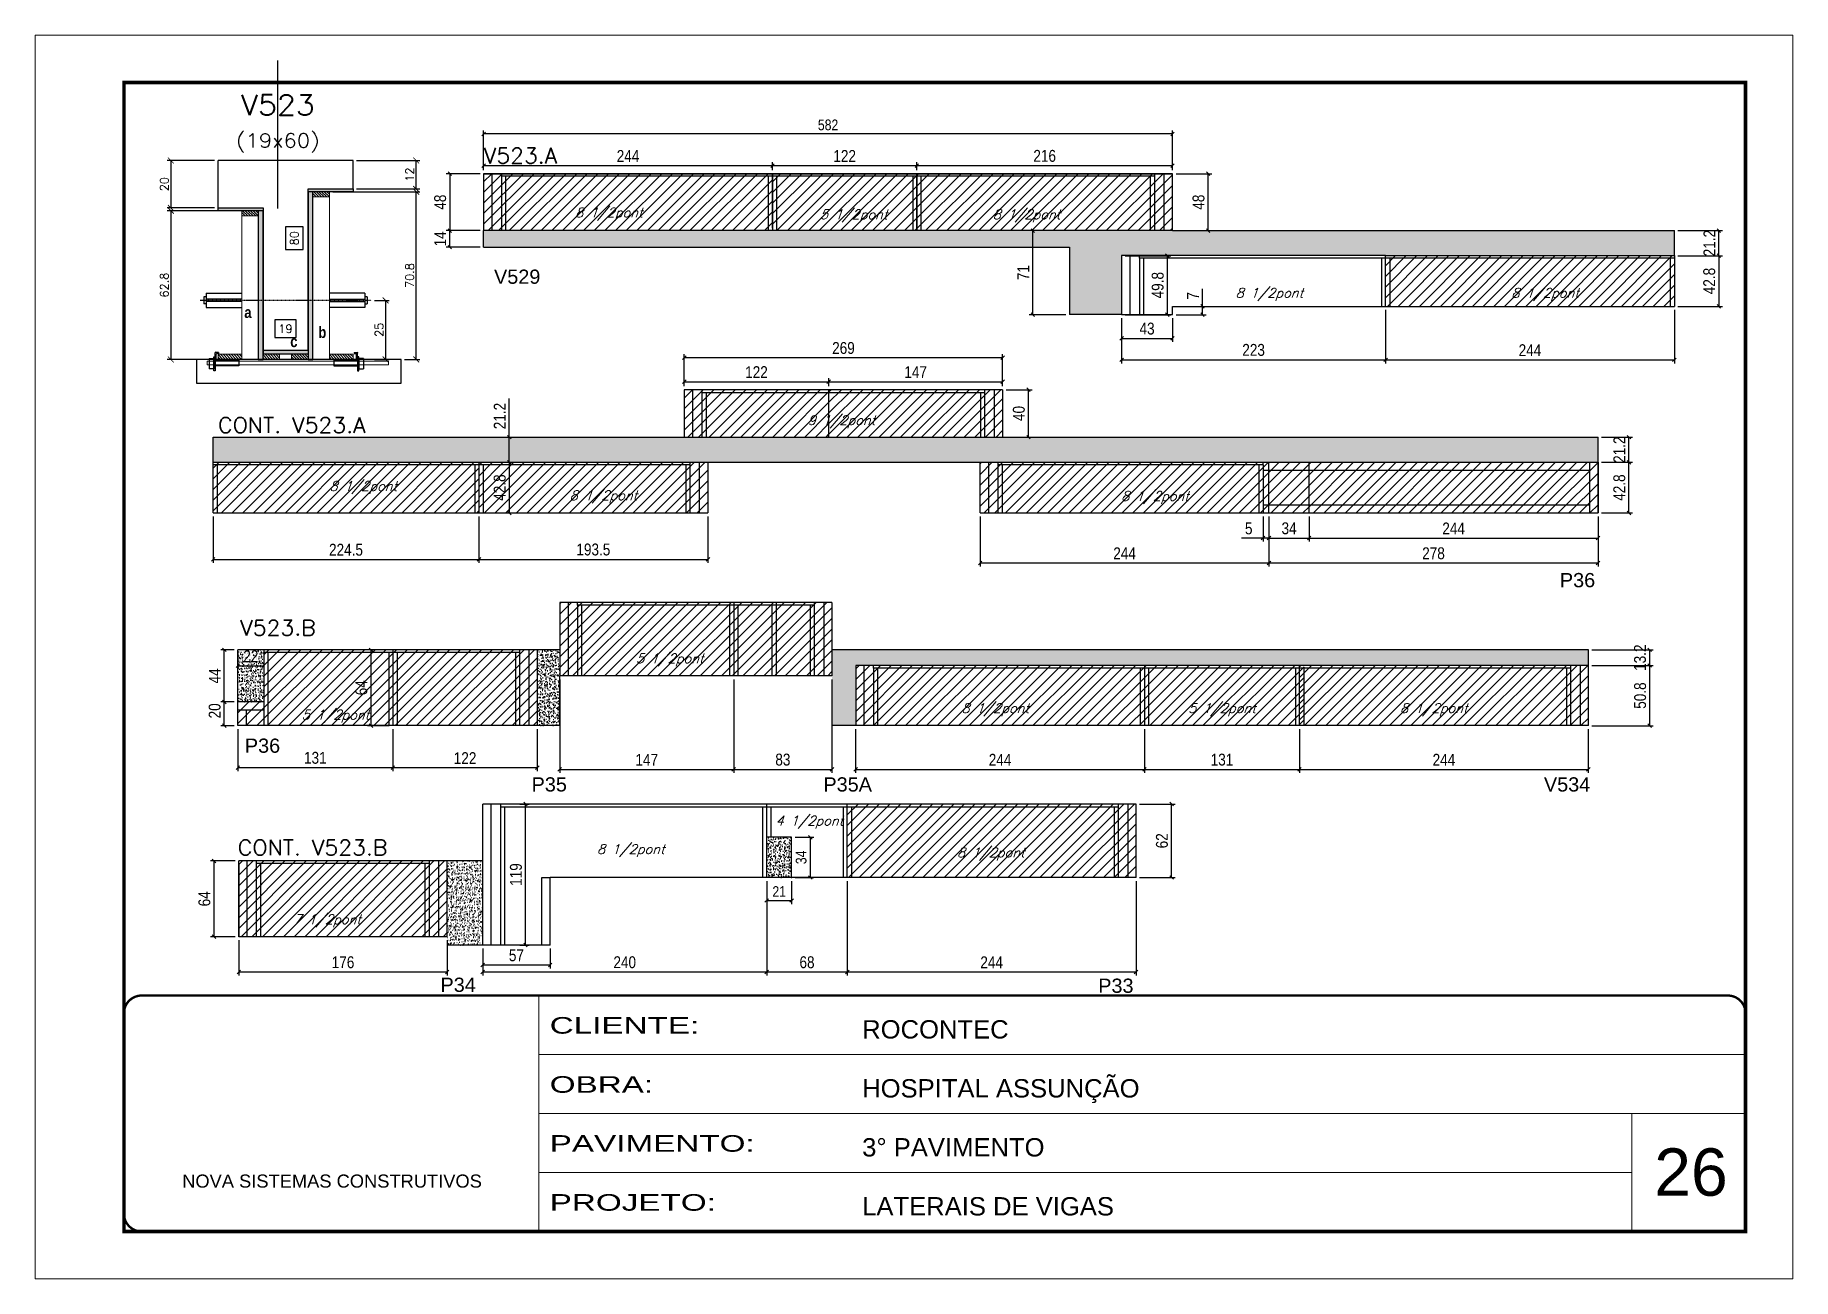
# Model space of a CAD drawing. Extents: x -21493 to -15213, y -12134 to 11887.
# Drawn here: x -19895 to -18410, y 3946 to 4996 of the extents above; entities that cross this region are included whole.
import ezdxf
from ezdxf.enums import TextEntityAlignment as Align

# ---------------------------------------------------------------- set-up
doc = ezdxf.new("R2010")
doc.units = 0
for name, pattern in [('CONTINUO', [0]), ('DASHED', [0.75, 0.5, -0.25]), ('HIDDEN', [0.375, 0.25, -0.125])]:
    doc.linetypes.add(name, pattern=pattern)
for name, color, linetype in [('5', 5, 'Continuous'), ('barrote', 251, 'Continuous'), ('COTA', 241, 'Continuous'), ('Cota Seção (2x)', 4, 'Continuous'), ('detalhes', 4, 'Continuous'), ('Painéis', 200, 'Continuous'), ('presilha', 1, 'Continuous'), ('Reaproveitamento', 251, 'Continuous'), ('SARR_2.2x7', 40, 'Continuous'), ('SARR_3.5x7', 81, 'Continuous'), ('TENSOR', 3, 'Continuous'), ('texto', 7, 'Continuous'), ('Texto de Titulo', 7, 'Continuous'), ('Texto Qtd Sarr', 242, 'Continuous')]:
    doc.layers.add(name, color=color, linetype=linetype)
for name, color, linetype, lineweight in [('CARIMBO', 255, 'Continuous', 9), ('CONCRETO', 251, 'Continuous', 25), ('Folhas', 255, 'Continuous', 9), ('Hachura', 251, 'Continuous', 9), ('Madeira', 126, 'Continuous', 18), ('SARRAFO DE PRESSAO', 251, 'DASHED', 9), ('SCO-___-LAJ', 2, 'Continuous', 0), ('Texto Seção', 7, 'Continuous', 15)]:
    doc.layers.add(name, color=color, linetype=linetype, lineweight=lineweight)
doc.styles.add('ARIAL', font='arial.ttf')
doc.styles.add('COTA TECNICA', font='techl___.ttf', dxfattribs={"height": 10})
doc.styles.add('COTA TECNICA-50', font='techl___.ttf', dxfattribs={"height": 9})
doc.styles.add('REGUA-120', font='ROMANS.shx', dxfattribs={"height": 15})
doc.styles.add('Romans', font='romans.shx')
doc.styles.get("Standard").update_dxf_attribs({"font": 'arial.ttf'})
doc.styles.add('TECNICA', font='techb___.ttf', dxfattribs={"height": 10})
doc.styles.add('Tecnologia', font='')
doc.styles.get('Tecnologia').set_extended_font_data('Forgotten Futurist')
doc.dimstyles.new('COTA PAINEL-50', dxfattribs={"dimtxt": 9, "dimasz": 3, "dimexe": 3, "dimexo": 3, "dimgap": 3, "dimtad": 1, "dimdec": 1, "dimzin": 12, "dimdsep": 46, "dimtxsty": 'COTA TECNICA-50', "dimblk1": 'OBLIQUE', "dimblk2": 'OBLIQUE', "dimsah": 1, "dimcen": 0.9, "dimclrd": 4, "dimclre": 4, "dimclrt": 240, "dimadec": 1, "dimazin": 3, "dimtfac": 1, "dimtdec": 1, "dimtmove": 0, "dimatfit": 3, "dimfxl": 1, "dimtolj": 1, "dimtzin": 12, "dimarcsym": 0})
doc.dimstyles.new('Cota Seção (2x)', dxfattribs={"dimtxt": 7, "dimasz": 5, "dimexe": 3, "dimexo": 3, "dimgap": 2, "dimtad": 3, "dimdec": 1, "dimlfac": 0.5, "dimzin": 12, "dimdsep": 46, "dimtxsty": 'Romans', "dimblk": 'ARCHTICK', "dimcen": 0, "dimclrd": 4, "dimclre": 4, "dimclrt": 1, "dimadec": 1, "dimazin": 3, "dimtfac": 1, "dimtdec": 1, "dimtmove": 0, "dimatfit": 3, "dimldrblk": 'OBLIQUE', "dimfxl": 1, "dimtolj": 1, "dimtzin": 12, "dimarcsym": 0})
doc.dimstyles.new('Cota Seção interna', dxfattribs={"dimtxt": 7, "dimasz": 6, "dimexe": 0.18, "dimexo": 2, "dimgap": -4, "dimtad": 3, "dimdec": 1, "dimlfac": 0.5, "dimzin": 12, "dimdsep": 46, "dimtxsty": 'Romans', "dimblk": 'ARCHTICK', "dimcen": 0.09, "dimse1": 1, "dimse2": 1, "dimsd1": 1, "dimsd2": 1, "dimclrd": 180, "dimclre": 5, "dimclrt": 1, "dimadec": 0, "dimazin": 3, "dimtfac": 1, "dimtdec": 1, "dimtofl": 0, "dimtmove": 0, "dimatfit": 3, "dimldrblk": 'ARCHTICK', "dimfxl": 1, "dimtolj": 1, "dimtzin": 0, "dimarcsym": 0})
doc.dimstyles.new('PAINEL', dxfattribs={"dimtxt": 10, "dimasz": 3, "dimexe": 3, "dimexo": 3, "dimgap": 3, "dimtad": 1, "dimdec": 1, "dimzin": 12, "dimdsep": 46, "dimtxsty": 'COTA TECNICA', "dimblk1": 'OBLIQUE', "dimblk2": 'OBLIQUE', "dimsah": 1, "dimcen": 0.9, "dimclrd": 4, "dimclre": 4, "dimclrt": 240, "dimadec": 1, "dimazin": 3, "dimtfac": 1, "dimtdec": 1, "dimtmove": 0, "dimatfit": 3, "dimfxl": 1, "dimtolj": 1, "dimtzin": 12, "dimarcsym": 0})
pattern_1 = [(50, (-157000.1587, -26036.6116), (5.46554007, -0.47817257), [0.5715, -6.2865]), (355, (-157000.1587, -26036.6116), (-1.05730264, 5.73170536), [0.4572, -5.02921753]), (100.4514447, (-156999.703, -26036.6514), (4.40823741, 5.25353256), [0.48570026, -5.34270734]), (46.1842, (-157000.159, -26035.0876), (8.13237123, -1.26126984), [0.85725, -9.42975]), (96.6355576, (-156999.481, -26035.193), (7.122124, 7.42278374), [0.7285507, -8.01406824]), (351.184151, (-157000.159, -26035.0876), (7.122124, 7.42278374), [0.685799, -7.54379196]), (21, (-156999.3967, -26035.4686), (4.54843174, -3.06795595), [0.5715, -6.2865]), (326, (-156999.3967, -26035.4686), (1.85406085, 5.52563898), [0.4572, -5.0292]), (71.451445, (-156999.0177, -26035.724), (6.40249258, 2.45768307), [0.48570026, -5.34269813]), (37.5, (-157000.1587, -26036.6116), (0.092658098, 2.536651166), [0, -4.96824, 0, -5.1054, 0, -5.04825]), (7.5, (-157000.1587, -26036.6116), (2.004589875, 3.005417245), [0, -2.91084, 0, -4.85394, 0, -1.92405]), (327.5, (-157001.858, -26036.6116), (4.067717855, -0.17186232), [0, -1.905, 0, -5.9436, 0, -7.8867]), (317.5, (-157002.62, -26036.6116), (4.44387544, 0.76279473), [0, -2.4765, 0, -3.94716, 0, -5.6007])]
pattern_2 = [(45, (-161834.794, -27221.358), (-4.49012806, 4.49012806), [])]
pattern_3 = [(45, (-161814.1976, -23747.117), (-4.49012806, 4.49012806), [])]

msp = doc.modelspace()

# ---------------------------------------------------------------- texts
at = {"layer": '5', "linetype": 'Continuous'}
for s, rotation, p in [('V529', 0.00004, (-19507.22, 4785.88)), ('P36', 0.00004, (-18606.74, 4529.7)), ('P36', 359.99996, (-19717.74, 4389.92)), ('P35', 359.99996, (-19475.49, 4357.22)), ('P35A', 359.99996, (-19228.95, 4357.22)), ('V534', 359.99996, (-18620.21, 4357.22)), ('P34', 359.99996, (-19552.46, 4188.04)), ('P33', 359.99996, (-18996.76, 4187.25))]:
    msp.add_text(s, height=12, rotation=rotation, dxfattribs=at).set_placement(p)
at = {"layer": 'CARIMBO', "style": 'ARIAL'}
msp.add_text('26', height=40, dxfattribs=at).set_placement((-18527.05, 4015.93))
at = {"layer": 'detalhes', "style": 'TECNICA'}
for s, p in [('a', (-19718.19, 4757)), ('c', (-19679.38, 4732.46)), ('b', (-19655.65, 4740.16))]:
    msp.add_text(s, height=9.6, dxfattribs=at).set_placement(p)
at = {"layer": 'texto', "color": 2, "char_height": 8, "attachment_point": 5, "style": 'Romans'}
for s, insert in [('{\\Q19;\\C256;8 1/2pont}', (-19410.15, 4844.72)), ('{\\Q19;\\C256;5 1/2pont}', (-19203.35, 4843.18)), ('{\\Q19;\\C256;8 1/2pont}', (-19057.28, 4843.18)), ('{\\Q19;\\C256;8 1/2pont}', (-18852.17, 4776.86)), ('{\\Q19;\\C256;8 1/2pont}', (-18619.23, 4776.86)), ('{\\Q19;\\C256;9 1/2pont}', (-19213.65, 4669.37)), ('{\\Q19;\\C256;8 1/2pont}', (-19617.63, 4613.77)), ('{\\Q19;\\C256;8 1/2pont}', (-19414.68, 4605.98)), ('{\\Q19;\\C256;8 1/2pont}', (-18948.76, 4605.37)), ('{\\Q19;\\C256;5 1/2pont}', (-19358.75, 4468.3)), ('{\\Q19;\\C256;5 1/2pont}', (-19641.13, 4420.71)), ('{\\Q19;\\C256;8 1/2pont}', (-19083.73, 4426.3)), ('{\\Q19;\\C256;5 1/2pont}', (-18892.18, 4426.3)), ('{\\Q19;\\C256;8 1/2pont}', (-18713.23, 4426.3)), ('{\\Q19;\\C256;4 1/2pont}', (-19240.71, 4331.28)), ('{\\Q19;\\C256;8 1/2pont}', (-19391.63, 4307.28)), ('{\\Q19;\\C256;8 1/2pont}', (-19087.45, 4304.4)), ('{\\Q19;\\C256;7 1/2pont}', (-19648.19, 4248.02))]:
    msp.add_mtext(s, dxfattribs=dict(at, insert=insert))
at = {"layer": 'Texto Seção', "style": 'REGUA-120', "width": 1.05}
for s, p in [('V523.A', (-19515.84, 4887.54)), ('CONT. V523.A', (-19740.35, 4660.05)), ('V523.B', (-19721.61, 4488.99)), ('CONT. V523.B', (-19723.64, 4303.34))]:
    msp.add_text(s, height=13, dxfattribs=at).set_placement(p)

# ---------------------------------------------------------------- blocks, each defined once
blk = doc.blocks.new('titulo1')
at = {"layer": 'Defpoints', "color": 252, "linetype": 'HIDDEN', "ltscale": 2}
blk.add_line((0, 0), (0, 125), dxfattribs=at)
at = {"layer": 'Defpoints', "style": 'Romans', "oblique": 15}
blk.add_attdef('FOLHA', text='', height=10, dxfattribs=at).set_placement((0, 15.6), align=Align.MIDDLE_CENTER)
at = {"layer": 'Texto Qtd Sarr', "color": 3, "style": 'Romans', "oblique": 15}
for tag, height, p in [('TITULO', 17, (0, 71.4)), ('SEÇÃO', 12, (0, 41.5))]:
    blk.add_attdef(tag, text='', height=height, dxfattribs=at).set_placement(p, align=Align.MIDDLE_CENTER)
blk = doc.blocks.new('*D239')
at = {"layer": 'Cota Seção (2x)', "color": 180, "lineweight": -2, "transparency": 16777216}
for p, q in [((-19668.4, 4834), (-19683.4, 4834)), ((-19683.4, 4834), (-19683.4, 4814.7)), ((-19668.4, 4814.7), (-19668.4, 4834)), ((-19683.4, 4814.7), (-19668.4, 4814.7))]:
    blk.add_line(p, q, dxfattribs=at)
at = {"layer": 'Defpoints', "color": 0, "transparency": 16777216}
for p in [(-19664.4, 4890), (-19664.4, 4890), (-19664.4, 4730)]:
    blk.add_point(p, dxfattribs=at)
at = {"layer": 'Cota Seção (2x)', "color": 1, "transparency": 16777216, "insert": (-19675.9, 4824.3), "char_height": 7, "attachment_point": 5, "rotation": 90, "style": 'Romans'}
blk.add_mtext('\\A1;80', dxfattribs=at)
blk = doc.blocks.new('_ArchTick')
at = {"color": 0, "linetype": 'ByBlock', "const_width": 0.15}
blk.add_lwpolyline([(-0.5, -0.5), (0.5, 0.5)], dxfattribs=at)
blk = doc.blocks.new('PRESILHA METÁLICA 1')
at = {"layer": 'presilha'}
for p, q in [((0, 13), (6, 13)), ((0, 13), (0, 0)), ((6, 0), (0, 0)), ((6, 15.5), (7.5, 15.5)), ((6, -2.5), (6, 15.5)), ((6, 13), (6, 0)), ((7.5, 10.6), (7.5, 19.9)), ((7.5, 15.5), (7.5, -2.5)), ((37.5, 4.1), (7.5, 4.1)), ((12, 21), (8.6, 21)), ((9, 11.6), (9, 18.9)), ((12, 19.5), (9.6, 19.5)), ((37.5, 11), (9.6, 11)), ((12, 21), (12, 19.5)), ((37.5, 11), (37.5, 4.1)), ((7.5, -2.5), (6, -2.5))]:
    blk.add_line(p, q, dxfattribs=at)
for centre, radius, start, end in [((8.6, 19.9), 1.14, 90, 180), ((9.6, 18.9), 0.57, 90, 180), ((9.6, 11.6), 0.57, 180, 270)]:
    blk.add_arc(centre, radius, start, end, dxfattribs=at)
blk = doc.blocks.new('*D240')
at = {"layer": 'Cota Seção (2x)', "color": 180, "lineweight": -2, "transparency": 16777216}
for p, q in [((-19674.4, 4755.4), (-19692.4, 4755.4)), ((-19692.4, 4755.4), (-19692.4, 4740.4)), ((-19674.4, 4740.4), (-19674.4, 4755.4)), ((-19692.4, 4740.4), (-19674.4, 4740.4))]:
    blk.add_line(p, q, dxfattribs=at)
at = {"layer": 'Defpoints', "color": 0, "transparency": 16777216}
for p in [(-19664.4, 4736.4), (-19702.4, 4722), (-19664.4, 4722)]:
    blk.add_point(p, dxfattribs=at)
at = {"layer": 'Cota Seção (2x)', "color": 1, "transparency": 16777216, "insert": (-19683.4, 4747.9), "char_height": 7, "attachment_point": 5, "style": 'Romans'}
blk.add_mtext('\\A1;19', dxfattribs=at)
blk = doc.blocks.new('*D241')
at = {"layer": 'COTA', "color": 4, "lineweight": -2, "transparency": 16777216}
for p, q in [((-19723.4, 4847.6), (-19783.3, 4847.6)), ((-19780.3, 4847.6), (-19780.3, 4722)), ((-19723.4, 4722), (-19783.3, 4722))]:
    blk.add_line(p, q, dxfattribs=at)
at = {"layer": 'Defpoints', "color": 0, "transparency": 16777216}
for p in [(-19720.4, 4847.6), (-19780.3, 4722), (-19720.4, 4722)]:
    blk.add_point(p, dxfattribs=at)
at = {"layer": 'COTA', "color": 4, "lineweight": -2, "transparency": 16777216, "xscale": 5, "yscale": 5, "zscale": 5}
for p, rotation in [((-19780.3, 4847.6), 90), ((-19780.3, 4722), 270)]:
    blk.add_blockref('_ArchTick', p, dxfattribs=dict(at, rotation=rotation))
at = {"layer": 'COTA', "color": 1, "transparency": 16777216, "insert": (-19785.8, 4784.8), "char_height": 7, "attachment_point": 5, "rotation": 90, "style": 'Romans'}
blk.add_mtext('\\A1;62.8', dxfattribs=at)
blk = doc.blocks.new('_Oblique')
at = {"color": 0, "linetype": 'ByBlock', "lineweight": -2}
blk.add_line((-0.5, -0.5), (0.5, 0.5), dxfattribs=at)
blk = doc.blocks.new('*D242')
at = {"layer": 'COTA', "color": 4, "lineweight": -2, "transparency": 16777216}
for p, q in [((-19608.1, 4771.9), (-19595.8, 4771.9)), ((-19598.8, 4771.9), (-19598.8, 4722)), ((-19608.1, 4722), (-19595.8, 4722))]:
    blk.add_line(p, q, dxfattribs=at)
at = {"layer": 'Defpoints', "color": 0, "transparency": 16777216}
for p in [(-19611.1, 4771.9), (-19611.1, 4722), (-19598.8, 4722)]:
    blk.add_point(p, dxfattribs=at)
at = {"layer": 'COTA', "color": 4, "lineweight": -2, "transparency": 16777216, "xscale": 5, "yscale": 5, "zscale": 5}
for p, rotation in [((-19598.8, 4771.9), 90), ((-19598.8, 4722), 270)]:
    blk.add_blockref('_ArchTick', p, dxfattribs=dict(at, rotation=rotation))
at = {"layer": 'COTA', "color": 1, "transparency": 16777216, "insert": (-19604.3, 4747), "char_height": 7, "attachment_point": 5, "rotation": 90, "style": 'Romans'}
blk.add_mtext('\\A1;25', dxfattribs=at)
blk = doc.blocks.new('*D243')
at = {"layer": 'COTA', "color": 4, "lineweight": -2, "transparency": 16777216}
for p, q in [((-19743.4, 4890), (-19783.3, 4890)), ((-19780.3, 4890), (-19780.3, 4850)), ((-19743.4, 4850), (-19783.3, 4850))]:
    blk.add_line(p, q, dxfattribs=at)
at = {"layer": 'Defpoints', "color": 0, "transparency": 16777216}
for p in [(-19740.4, 4890), (-19780.3, 4850), (-19740.4, 4850)]:
    blk.add_point(p, dxfattribs=at)
at = {"layer": 'COTA', "color": 4, "lineweight": -2, "transparency": 16777216, "xscale": 5, "yscale": 5, "zscale": 5}
for p, rotation in [((-19780.3, 4890), 90), ((-19780.3, 4850), 270)]:
    blk.add_blockref('_ArchTick', p, dxfattribs=dict(at, rotation=rotation))
at = {"layer": 'COTA', "color": 1, "transparency": 16777216, "insert": (-19785.8, 4870), "char_height": 7, "attachment_point": 5, "rotation": 90, "style": 'Romans'}
blk.add_mtext('\\A1;20', dxfattribs=at)
blk = doc.blocks.new('*D244')
at = {"layer": 'COTA', "color": 4, "lineweight": -2, "transparency": 16777216}
for p, q in [((-19643.4, 4863.6), (-19570, 4863.6)), ((-19573, 4722), (-19573, 4863.6)), ((-19582.8, 4722), (-19570, 4722))]:
    blk.add_line(p, q, dxfattribs=at)
at = {"layer": 'Defpoints', "color": 0, "transparency": 16777216}
for p in [(-19646.4, 4863.6), (-19573, 4863.6), (-19585.8, 4722)]:
    blk.add_point(p, dxfattribs=at)
at = {"layer": 'COTA', "color": 4, "lineweight": -2, "transparency": 16777216, "xscale": 5, "yscale": 5, "zscale": 5}
for p, rotation in [((-19573, 4863.6), 90), ((-19573, 4722), 270)]:
    blk.add_blockref('_ArchTick', p, dxfattribs=dict(at, rotation=rotation))
at = {"layer": 'COTA', "color": 1, "transparency": 16777216, "insert": (-19578.5, 4792.8), "char_height": 7, "attachment_point": 5, "rotation": 90, "style": 'Romans'}
blk.add_mtext('\\A1;70.8', dxfattribs=at)
blk = doc.blocks.new('*D245')
at = {"layer": 'COTA', "color": 4, "lineweight": -2, "transparency": 16777216}
for p, q in [((-19623.4, 4890), (-19570, 4890)), ((-19573, 4866), (-19573, 4890)), ((-19623.4, 4866), (-19570, 4866))]:
    blk.add_line(p, q, dxfattribs=at)
at = {"layer": 'Defpoints', "color": 0, "transparency": 16777216}
for p in [(-19626.4, 4890), (-19573, 4890), (-19626.4, 4866)]:
    blk.add_point(p, dxfattribs=at)
at = {"layer": 'COTA', "color": 4, "lineweight": -2, "transparency": 16777216, "xscale": 5, "yscale": 5, "zscale": 5}
for p, rotation in [((-19573, 4890), 90), ((-19573, 4866), 270)]:
    blk.add_blockref('_ArchTick', p, dxfattribs=dict(at, rotation=rotation))
at = {"layer": 'COTA', "color": 1, "transparency": 16777216, "insert": (-19578.5, 4878), "char_height": 7, "attachment_point": 5, "rotation": 90, "style": 'Romans'}
blk.add_mtext('\\A1;12', dxfattribs=at)
blk = doc.blocks.new('*D246')
at = {"layer": 'COTA', "color": 4, "linetype": 'ByBlock', "lineweight": -2, "transparency": 16777216}
for p, q in [((-19723.7, 4409.8), (-19723.7, 4374.4)), ((-19592.7, 4409.8), (-19592.7, 4374.4)), ((-19723.7, 4377.4), (-19592.7, 4377.4))]:
    blk.add_line(p, q, dxfattribs=at)
at = {"layer": 'Defpoints', "color": 0, "linetype": 'ByBlock', "transparency": 16777216}
for p in [(-19723.7, 4412.8), (-19592.7, 4412.8), (-19592.7, 4377.4)]:
    blk.add_point(p, dxfattribs=at)
at = {"layer": 'COTA', "color": 4, "linetype": 'ByBlock', "lineweight": -2, "transparency": 16777216, "xscale": 3, "yscale": 3, "zscale": 3, "rotation": 180}
blk.add_blockref('_Oblique', (-19723.7, 4377.4), dxfattribs=at)
at = {"layer": 'COTA', "color": 4, "linetype": 'ByBlock', "lineweight": -2, "transparency": 16777216, "xscale": 3, "yscale": 3, "zscale": 3}
blk.add_blockref('_Oblique', (-19592.7, 4377.4), dxfattribs=at)
at = {"layer": 'COTA', "color": 240, "linetype": 'ByBlock', "transparency": 16777216, "insert": (-19658.2, 4385.6), "char_height": 10, "attachment_point": 5, "style": 'COTA TECNICA'}
blk.add_mtext('\\A1;131', dxfattribs=at)
blk = doc.blocks.new('*D247')
at = {"layer": 'COTA', "color": 4, "linetype": 'ByBlock', "lineweight": -2, "transparency": 16777216}
for p, q in [((-19592.7, 4409.8), (-19592.7, 4374.4)), ((-19470.7, 4409.8), (-19470.7, 4374.4)), ((-19592.7, 4377.4), (-19470.7, 4377.4))]:
    blk.add_line(p, q, dxfattribs=at)
at = {"layer": 'Defpoints', "color": 0, "linetype": 'ByBlock', "transparency": 16777216}
for p in [(-19592.7, 4412.8), (-19470.7, 4412.8), (-19470.7, 4377.4)]:
    blk.add_point(p, dxfattribs=at)
at = {"layer": 'COTA', "color": 4, "linetype": 'ByBlock', "lineweight": -2, "transparency": 16777216, "xscale": 3, "yscale": 3, "zscale": 3, "rotation": 180}
blk.add_blockref('_Oblique', (-19592.7, 4377.4), dxfattribs=at)
at = {"layer": 'COTA', "color": 4, "linetype": 'ByBlock', "lineweight": -2, "transparency": 16777216, "xscale": 3, "yscale": 3, "zscale": 3}
blk.add_blockref('_Oblique', (-19470.7, 4377.4), dxfattribs=at)
at = {"layer": 'COTA', "color": 240, "linetype": 'ByBlock', "transparency": 16777216, "insert": (-19531.7, 4385.4), "char_height": 10, "attachment_point": 5, "style": 'COTA TECNICA'}
blk.add_mtext('\\A1;122', dxfattribs=at)
blk = doc.blocks.new('*D248')
at = {"layer": 'COTA', "color": 4, "linetype": 'ByBlock', "lineweight": -2, "transparency": 16777216}
for p, q in [((-19451.7, 4451.8), (-19451.7, 4372.9)), ((-19304.7, 4451.8), (-19304.7, 4372.9)), ((-19451.7, 4375.9), (-19304.7, 4375.9))]:
    blk.add_line(p, q, dxfattribs=at)
at = {"layer": 'Defpoints', "color": 0, "linetype": 'ByBlock', "transparency": 16777216}
for p in [(-19451.7, 4454.8), (-19304.7, 4454.8), (-19304.7, 4375.9)]:
    blk.add_point(p, dxfattribs=at)
at = {"layer": 'COTA', "color": 4, "linetype": 'ByBlock', "lineweight": -2, "transparency": 16777216, "xscale": 3, "yscale": 3, "zscale": 3, "rotation": 180}
blk.add_blockref('_Oblique', (-19451.7, 4375.9), dxfattribs=at)
at = {"layer": 'COTA', "color": 4, "linetype": 'ByBlock', "lineweight": -2, "transparency": 16777216, "xscale": 3, "yscale": 3, "zscale": 3}
blk.add_blockref('_Oblique', (-19304.7, 4375.9), dxfattribs=at)
at = {"layer": 'COTA', "color": 240, "linetype": 'ByBlock', "transparency": 16777216, "insert": (-19378.2, 4384), "char_height": 10, "attachment_point": 5, "style": 'COTA TECNICA'}
blk.add_mtext('\\A1;147', dxfattribs=at)
blk = doc.blocks.new('*D249')
at = {"layer": 'COTA', "color": 4, "linetype": 'ByBlock', "lineweight": -2, "transparency": 16777216}
for p, q in [((-19304.7, 4451.8), (-19304.7, 4372.9)), ((-19221.7, 4451.8), (-19221.7, 4372.9)), ((-19304.7, 4375.9), (-19221.7, 4375.9))]:
    blk.add_line(p, q, dxfattribs=at)
at = {"layer": 'Defpoints', "color": 0, "linetype": 'ByBlock', "transparency": 16777216}
for p in [(-19304.7, 4454.8), (-19221.7, 4454.8), (-19221.7, 4375.9)]:
    blk.add_point(p, dxfattribs=at)
at = {"layer": 'COTA', "color": 4, "linetype": 'ByBlock', "lineweight": -2, "transparency": 16777216, "xscale": 3, "yscale": 3, "zscale": 3, "rotation": 180}
blk.add_blockref('_Oblique', (-19304.7, 4375.9), dxfattribs=at)
at = {"layer": 'COTA', "color": 4, "linetype": 'ByBlock', "lineweight": -2, "transparency": 16777216, "xscale": 3, "yscale": 3, "zscale": 3}
blk.add_blockref('_Oblique', (-19221.7, 4375.9), dxfattribs=at)
at = {"layer": 'COTA', "color": 240, "linetype": 'ByBlock', "transparency": 16777216, "insert": (-19263.2, 4384.1), "char_height": 10, "attachment_point": 5, "style": 'COTA TECNICA'}
blk.add_mtext('\\A1;83', dxfattribs=at)
blk = doc.blocks.new('*D250')
at = {"layer": 'COTA', "color": 4, "linetype": 'ByBlock', "lineweight": -2, "transparency": 16777216}
for p, q in [((-19201.7, 4409.8), (-19201.7, 4372.9)), ((-18957.7, 4409.8), (-18957.7, 4372.9)), ((-19201.7, 4375.9), (-18957.7, 4375.9))]:
    blk.add_line(p, q, dxfattribs=at)
at = {"layer": 'Defpoints', "color": 0, "linetype": 'ByBlock', "transparency": 16777216}
for p in [(-19201.7, 4412.8), (-18957.7, 4412.8), (-18957.7, 4375.9)]:
    blk.add_point(p, dxfattribs=at)
at = {"layer": 'COTA', "color": 4, "linetype": 'ByBlock', "lineweight": -2, "transparency": 16777216, "xscale": 3, "yscale": 3, "zscale": 3, "rotation": 180}
blk.add_blockref('_Oblique', (-19201.7, 4375.9), dxfattribs=at)
at = {"layer": 'COTA', "color": 4, "linetype": 'ByBlock', "lineweight": -2, "transparency": 16777216, "xscale": 3, "yscale": 3, "zscale": 3}
blk.add_blockref('_Oblique', (-18957.7, 4375.9), dxfattribs=at)
at = {"layer": 'COTA', "color": 240, "linetype": 'ByBlock', "transparency": 16777216, "insert": (-19079.7, 4384), "char_height": 10, "attachment_point": 5, "style": 'COTA TECNICA'}
blk.add_mtext('\\A1;244', dxfattribs=at)
blk = doc.blocks.new('*D251')
at = {"layer": 'COTA', "color": 4, "linetype": 'ByBlock', "lineweight": -2, "transparency": 16777216}
for p, q in [((-18957.7, 4409.8), (-18957.7, 4372.9)), ((-18826.7, 4409.8), (-18826.7, 4372.9)), ((-18957.7, 4375.9), (-18826.7, 4375.9))]:
    blk.add_line(p, q, dxfattribs=at)
at = {"layer": 'Defpoints', "color": 0, "linetype": 'ByBlock', "transparency": 16777216}
for p in [(-18957.7, 4412.8), (-18826.7, 4412.8), (-18826.7, 4375.9)]:
    blk.add_point(p, dxfattribs=at)
at = {"layer": 'COTA', "color": 4, "linetype": 'ByBlock', "lineweight": -2, "transparency": 16777216, "xscale": 3, "yscale": 3, "zscale": 3, "rotation": 180}
blk.add_blockref('_Oblique', (-18957.7, 4375.9), dxfattribs=at)
at = {"layer": 'COTA', "color": 4, "linetype": 'ByBlock', "lineweight": -2, "transparency": 16777216, "xscale": 3, "yscale": 3, "zscale": 3}
blk.add_blockref('_Oblique', (-18826.7, 4375.9), dxfattribs=at)
at = {"layer": 'COTA', "color": 240, "linetype": 'ByBlock', "transparency": 16777216, "insert": (-18892.2, 4384.1), "char_height": 10, "attachment_point": 5, "style": 'COTA TECNICA'}
blk.add_mtext('\\A1;131', dxfattribs=at)
blk = doc.blocks.new('*D258')
at = {"layer": 'COTA', "color": 4, "linetype": 'ByBlock', "lineweight": -2, "transparency": 16777216}
for p, q in [((-18582.7, 4409.8), (-18582.7, 4372.9)), ((-18826.7, 4389.8), (-18826.7, 4372.9)), ((-18826.7, 4375.9), (-18582.7, 4375.9))]:
    blk.add_line(p, q, dxfattribs=at)
at = {"layer": 'Defpoints', "color": 0, "linetype": 'ByBlock', "transparency": 16777216}
for p in [(-18582.7, 4412.8), (-18826.7, 4392.8), (-18582.7, 4375.9)]:
    blk.add_point(p, dxfattribs=at)
at = {"layer": 'COTA', "color": 4, "linetype": 'ByBlock', "lineweight": -2, "transparency": 16777216, "xscale": 3, "yscale": 3, "zscale": 3, "rotation": 180}
blk.add_blockref('_Oblique', (-18826.7, 4375.9), dxfattribs=at)
at = {"layer": 'COTA', "color": 4, "linetype": 'ByBlock', "lineweight": -2, "transparency": 16777216, "xscale": 3, "yscale": 3, "zscale": 3}
blk.add_blockref('_Oblique', (-18582.7, 4375.9), dxfattribs=at)
at = {"layer": 'COTA', "color": 240, "linetype": 'ByBlock', "transparency": 16777216, "insert": (-18704.7, 4384), "char_height": 10, "attachment_point": 5, "style": 'COTA TECNICA'}
blk.add_mtext('\\A1;244', dxfattribs=at)
blk = doc.blocks.new('*D259')
at = {"layer": 'COTA', "color": 4, "linetype": 'ByBlock', "lineweight": -2, "transparency": 16777216}
for p, q in [((-19726.7, 4432.8), (-19738.1, 4432.8)), ((-19735.1, 4412.8), (-19735.1, 4432.8)), ((-19726.7, 4412.8), (-19738.1, 4412.8))]:
    blk.add_line(p, q, dxfattribs=at)
at = {"layer": 'Defpoints', "color": 0, "linetype": 'ByBlock', "transparency": 16777216}
for p in [(-19735.1, 4432.8), (-19723.7, 4432.8), (-19723.7, 4412.8)]:
    blk.add_point(p, dxfattribs=at)
at = {"layer": 'COTA', "color": 4, "linetype": 'ByBlock', "lineweight": -2, "transparency": 16777216, "xscale": 3, "yscale": 3, "zscale": 3}
for p, rotation in [((-19735.1, 4432.8), 90), ((-19735.1, 4412.8), 270)]:
    blk.add_blockref('_Oblique', p, dxfattribs=dict(at, rotation=rotation))
at = {"layer": 'COTA', "color": 240, "linetype": 'ByBlock', "transparency": 16777216, "insert": (-19743.2, 4425.3), "char_height": 10, "attachment_point": 5, "rotation": 90, "style": 'COTA TECNICA'}
blk.add_mtext('\\A1;20', dxfattribs=at)
blk = doc.blocks.new('*D260')
at = {"layer": 'COTA', "color": 4, "linetype": 'ByBlock', "lineweight": -2, "transparency": 16777216}
for p, q in [((-19726.7, 4476.8), (-19738.1, 4476.8)), ((-19735.1, 4432.8), (-19735.1, 4476.8)), ((-19726.7, 4432.8), (-19738.1, 4432.8))]:
    blk.add_line(p, q, dxfattribs=at)
at = {"layer": 'Defpoints', "color": 0, "linetype": 'ByBlock', "transparency": 16777216}
for p in [(-19735.1, 4476.8), (-19723.7, 4476.8), (-19723.7, 4432.8)]:
    blk.add_point(p, dxfattribs=at)
at = {"layer": 'COTA', "color": 4, "linetype": 'ByBlock', "lineweight": -2, "transparency": 16777216, "xscale": 3, "yscale": 3, "zscale": 3}
for p, rotation in [((-19735.1, 4476.8), 90), ((-19735.1, 4432.8), 270)]:
    blk.add_blockref('_Oblique', p, dxfattribs=dict(at, rotation=rotation))
at = {"layer": 'COTA', "color": 240, "linetype": 'ByBlock', "transparency": 16777216, "insert": (-19743.1, 4454.8), "char_height": 10, "attachment_point": 5, "rotation": 90, "style": 'COTA TECNICA'}
blk.add_mtext('\\A1;44', dxfattribs=at)
blk = doc.blocks.new('*D261')
at = {"layer": 'COTA', "color": 4, "linetype": 'ByBlock', "lineweight": -2, "transparency": 16777216}
for p, q in [((-18961.8, 4346.6), (-18931.8, 4346.6)), ((-18934.8, 4284.6), (-18934.8, 4346.6)), ((-18961.8, 4284.6), (-18931.8, 4284.6))]:
    blk.add_line(p, q, dxfattribs=at)
at = {"layer": 'Defpoints', "color": 0, "linetype": 'ByBlock', "transparency": 16777216}
for p in [(-18964.8, 4346.6), (-18934.8, 4346.6), (-18964.8, 4284.6)]:
    blk.add_point(p, dxfattribs=at)
at = {"layer": 'COTA', "color": 4, "linetype": 'ByBlock', "lineweight": -2, "transparency": 16777216, "xscale": 3, "yscale": 3, "zscale": 3}
for p, rotation in [((-18934.8, 4346.6), 90), ((-18934.8, 4284.6), 270)]:
    blk.add_blockref('_Oblique', p, dxfattribs=dict(at, rotation=rotation))
at = {"layer": 'COTA', "color": 240, "linetype": 'ByBlock', "transparency": 16777216, "insert": (-18942.9, 4315.6), "char_height": 10, "attachment_point": 5, "rotation": 90, "style": 'COTA TECNICA'}
blk.add_mtext('\\A1;62', dxfattribs=at)
blk = doc.blocks.new('*D262')
at = {"layer": 'COTA', "color": 4, "lineweight": -2, "transparency": 16777216}
for p, q in [((-18579.7, 4463.6), (-18527.8, 4463.6)), ((-18530.8, 4412.8), (-18530.8, 4463.6)), ((-18579.7, 4412.8), (-18527.8, 4412.8))]:
    blk.add_line(p, q, dxfattribs=at)
at = {"layer": 'Defpoints', "color": 0, "transparency": 16777216}
for p in [(-18582.7, 4463.6), (-18530.8, 4463.6), (-18582.7, 4412.8)]:
    blk.add_point(p, dxfattribs=at)
at = {"layer": 'COTA', "color": 4, "lineweight": -2, "transparency": 16777216, "xscale": 3, "yscale": 3, "zscale": 3}
for p, rotation in [((-18530.8, 4463.6), 90), ((-18530.8, 4412.8), 270)]:
    blk.add_blockref('_Oblique', p, dxfattribs=dict(at, rotation=rotation))
at = {"layer": 'COTA', "color": 240, "transparency": 16777216, "insert": (-18538.9, 4438.2), "char_height": 10, "attachment_point": 5, "rotation": 90, "style": 'COTA TECNICA'}
blk.add_mtext('\\A1;50.8', dxfattribs=at)
blk = doc.blocks.new('*D263')
at = {"layer": 'COTA', "color": 4, "lineweight": -2, "transparency": 16777216}
for p, q in [((-19722.8, 4231.6), (-19722.8, 4201.9)), ((-19546.8, 4231.6), (-19546.8, 4201.9)), ((-19722.8, 4204.9), (-19546.8, 4204.9))]:
    blk.add_line(p, q, dxfattribs=at)
at = {"layer": 'Defpoints', "color": 0, "transparency": 16777216}
for p in [(-19722.8, 4234.6), (-19546.8, 4234.6), (-19546.8, 4204.9)]:
    blk.add_point(p, dxfattribs=at)
at = {"layer": 'COTA', "color": 4, "lineweight": -2, "transparency": 16777216, "xscale": 3, "yscale": 3, "zscale": 3, "rotation": 180}
blk.add_blockref('_Oblique', (-19722.8, 4204.9), dxfattribs=at)
at = {"layer": 'COTA', "color": 4, "lineweight": -2, "transparency": 16777216, "xscale": 3, "yscale": 3, "zscale": 3}
blk.add_blockref('_Oblique', (-19546.8, 4204.9), dxfattribs=at)
at = {"layer": 'COTA', "color": 240, "transparency": 16777216, "insert": (-19634.8, 4213), "char_height": 10, "attachment_point": 5, "style": 'COTA TECNICA'}
blk.add_mtext('\\A1;176', dxfattribs=at)
blk = doc.blocks.new('*D845')
at = {"layer": 'COTA', "color": 4, "lineweight": -2, "ltscale": 25, "transparency": 16777216}
for p, q in [((-18579.7, 4476.8), (-18527.8, 4476.8)), ((-18530.8, 4463.6), (-18530.8, 4476.8)), ((-18579.7, 4463.6), (-18527.8, 4463.6))]:
    blk.add_line(p, q, dxfattribs=at)
at = {"layer": 'Defpoints', "color": 0, "ltscale": 25, "transparency": 16777216}
for p in [(-18582.7, 4476.8), (-18530.8, 4476.8), (-18582.7, 4463.6)]:
    blk.add_point(p, dxfattribs=at)
at = {"layer": 'COTA', "color": 4, "lineweight": -2, "ltscale": 25, "transparency": 16777216, "xscale": 3, "yscale": 3, "zscale": 3}
for p, rotation in [((-18530.8, 4476.8), 90), ((-18530.8, 4463.6), 270)]:
    blk.add_blockref('_Oblique', p, dxfattribs=dict(at, rotation=rotation))
at = {"layer": 'COTA', "color": 240, "ltscale": 25, "transparency": 16777216, "insert": (-18539, 4470.2), "char_height": 10, "attachment_point": 5, "rotation": 90, "style": 'COTA TECNICA'}
blk.add_mtext('\\A1;13.2', dxfattribs=at)
blk = doc.blocks.new('*D846')
at = {"layer": 'COTA', "color": 4, "lineweight": -2, "ltscale": 25, "transparency": 16777216}
for p, q in [((-19723.7, 4473.8), (-19723.7, 4460.4)), ((-19701.7, 4473.8), (-19701.7, 4460.4)), ((-19723.7, 4463.4), (-19701.7, 4463.4))]:
    blk.add_line(p, q, dxfattribs=at)
at = {"layer": 'Defpoints', "color": 0, "ltscale": 25, "transparency": 16777216}
for p in [(-19723.7, 4476.8), (-19701.7, 4476.8), (-19701.7, 4463.4)]:
    blk.add_point(p, dxfattribs=at)
at = {"layer": 'COTA', "color": 4, "lineweight": -2, "ltscale": 25, "transparency": 16777216, "xscale": 3, "yscale": 3, "zscale": 3, "rotation": 180}
blk.add_blockref('_Oblique', (-19723.7, 4463.4), dxfattribs=at)
at = {"layer": 'COTA', "color": 4, "lineweight": -2, "ltscale": 25, "transparency": 16777216, "xscale": 3, "yscale": 3, "zscale": 3}
blk.add_blockref('_Oblique', (-19701.7, 4463.4), dxfattribs=at)
at = {"layer": 'COTA', "color": 240, "ltscale": 25, "transparency": 16777216, "insert": (-19712.7, 4471.4), "char_height": 10, "attachment_point": 5, "style": 'COTA TECNICA'}
blk.add_mtext('\\A1;22', dxfattribs=at)
blk = doc.blocks.new('*D847')
at = {"layer": 'COTA', "color": 4, "lineweight": -2, "ltscale": 25, "transparency": 16777216}
for p, q in [((-19595.7, 4476.8), (-19614.2, 4476.8)), ((-19611.2, 4476.8), (-19611.2, 4412.8)), ((-19595.7, 4412.8), (-19614.2, 4412.8))]:
    blk.add_line(p, q, dxfattribs=at)
at = {"layer": 'Defpoints', "color": 0, "ltscale": 25, "transparency": 16777216}
for p in [(-19592.7, 4476.8), (-19611.2, 4412.8), (-19592.7, 4412.8)]:
    blk.add_point(p, dxfattribs=at)
at = {"layer": 'COTA', "color": 4, "lineweight": -2, "ltscale": 25, "transparency": 16777216, "xscale": 3, "yscale": 3, "zscale": 3}
for p, rotation in [((-19611.2, 4476.8), 90), ((-19611.2, 4412.8), 270)]:
    blk.add_blockref('_Oblique', p, dxfattribs=dict(at, rotation=rotation))
at = {"layer": 'COTA', "color": 240, "ltscale": 25, "transparency": 16777216, "insert": (-19619.3, 4444.8), "char_height": 10, "attachment_point": 5, "rotation": 90, "style": 'COTA TECNICA'}
blk.add_mtext('\\A1;64', dxfattribs=at)
blk = doc.blocks.new('*D848')
at = {"layer": 'COTA', "color": 4, "lineweight": -2, "ltscale": 25, "transparency": 16777216}
for p, q in [((-19725.8, 4298.6), (-19746.8, 4298.6)), ((-19743.8, 4234.6), (-19743.8, 4298.6)), ((-19725.8, 4234.6), (-19746.8, 4234.6))]:
    blk.add_line(p, q, dxfattribs=at)
at = {"layer": 'Defpoints', "color": 0, "ltscale": 25, "transparency": 16777216}
for p in [(-19743.8, 4298.6), (-19722.8, 4298.6), (-19722.8, 4234.6)]:
    blk.add_point(p, dxfattribs=at)
at = {"layer": 'COTA', "color": 4, "lineweight": -2, "ltscale": 25, "transparency": 16777216, "xscale": 3, "yscale": 3, "zscale": 3}
for p, rotation in [((-19743.8, 4298.6), 90), ((-19743.8, 4234.6), 270)]:
    blk.add_blockref('_Oblique', p, dxfattribs=dict(at, rotation=rotation))
at = {"layer": 'COTA', "color": 240, "ltscale": 25, "transparency": 16777216, "insert": (-19751.9, 4266.6), "char_height": 10, "attachment_point": 5, "rotation": 90, "style": 'COTA TECNICA'}
blk.add_mtext('\\A1;64', dxfattribs=at)
blk = doc.blocks.new('*D849')
at = {"layer": 'COTA', "color": 4, "lineweight": -2, "ltscale": 25, "transparency": 16777216}
for p, q in [((-19276.8, 4281.6), (-19276.8, 4201.9)), ((-19516.8, 4224.6), (-19516.8, 4201.9)), ((-19516.8, 4204.9), (-19276.8, 4204.9))]:
    blk.add_line(p, q, dxfattribs=at)
at = {"layer": 'Defpoints', "color": 0, "ltscale": 25, "transparency": 16777216}
for p in [(-19276.8, 4284.6), (-19516.8, 4227.6), (-19276.8, 4204.9)]:
    blk.add_point(p, dxfattribs=at)
at = {"layer": 'COTA', "color": 4, "lineweight": -2, "ltscale": 25, "transparency": 16777216, "xscale": 3, "yscale": 3, "zscale": 3, "rotation": 180}
blk.add_blockref('_Oblique', (-19516.8, 4204.9), dxfattribs=at)
at = {"layer": 'COTA', "color": 4, "lineweight": -2, "ltscale": 25, "transparency": 16777216, "xscale": 3, "yscale": 3, "zscale": 3}
blk.add_blockref('_Oblique', (-19276.8, 4204.9), dxfattribs=at)
at = {"layer": 'COTA', "color": 240, "ltscale": 25, "transparency": 16777216, "insert": (-19396.8, 4213), "char_height": 10, "attachment_point": 5, "style": 'COTA TECNICA'}
blk.add_mtext('\\A1;240', dxfattribs=at)
blk = doc.blocks.new('*D850')
at = {"layer": 'COTA', "color": 4, "lineweight": -2, "ltscale": 25, "transparency": 16777216}
for p, q in [((-19276.8, 4281.6), (-19276.8, 4201.9)), ((-19208.8, 4281.6), (-19208.8, 4201.9)), ((-19276.8, 4204.9), (-19208.8, 4204.9))]:
    blk.add_line(p, q, dxfattribs=at)
at = {"layer": 'Defpoints', "color": 0, "ltscale": 25, "transparency": 16777216}
for p in [(-19276.8, 4284.6), (-19208.8, 4284.6), (-19208.8, 4204.9)]:
    blk.add_point(p, dxfattribs=at)
at = {"layer": 'COTA', "color": 4, "lineweight": -2, "ltscale": 25, "transparency": 16777216, "xscale": 3, "yscale": 3, "zscale": 3, "rotation": 180}
blk.add_blockref('_Oblique', (-19276.8, 4204.9), dxfattribs=at)
at = {"layer": 'COTA', "color": 4, "lineweight": -2, "ltscale": 25, "transparency": 16777216, "xscale": 3, "yscale": 3, "zscale": 3}
blk.add_blockref('_Oblique', (-19208.8, 4204.9), dxfattribs=at)
at = {"layer": 'COTA', "color": 240, "ltscale": 25, "transparency": 16777216, "insert": (-19242.8, 4213), "char_height": 10, "attachment_point": 5, "style": 'COTA TECNICA'}
blk.add_mtext('\\A1;68', dxfattribs=at)
blk = doc.blocks.new('*D851')
at = {"layer": 'COTA', "color": 4, "lineweight": -2, "ltscale": 25, "transparency": 16777216}
for p, q in [((-19208.8, 4281.6), (-19208.8, 4201.9)), ((-18964.8, 4281.6), (-18964.8, 4201.9)), ((-19208.8, 4204.9), (-18964.8, 4204.9))]:
    blk.add_line(p, q, dxfattribs=at)
at = {"layer": 'Defpoints', "color": 0, "ltscale": 25, "transparency": 16777216}
for p in [(-19208.8, 4284.6), (-18964.8, 4284.6), (-18964.8, 4204.9)]:
    blk.add_point(p, dxfattribs=at)
at = {"layer": 'COTA', "color": 4, "lineweight": -2, "ltscale": 25, "transparency": 16777216, "xscale": 3, "yscale": 3, "zscale": 3, "rotation": 180}
blk.add_blockref('_Oblique', (-19208.8, 4204.9), dxfattribs=at)
at = {"layer": 'COTA', "color": 4, "lineweight": -2, "ltscale": 25, "transparency": 16777216, "xscale": 3, "yscale": 3, "zscale": 3}
blk.add_blockref('_Oblique', (-18964.8, 4204.9), dxfattribs=at)
at = {"layer": 'COTA', "color": 240, "ltscale": 25, "transparency": 16777216, "insert": (-19086.8, 4213), "char_height": 10, "attachment_point": 5, "style": 'COTA TECNICA'}
blk.add_mtext('\\A1;244', dxfattribs=at)
blk = doc.blocks.new('*D852')
at = {"layer": 'COTA', "color": 4, "lineweight": -2, "ltscale": 25, "transparency": 16777216}
for p, q in [((-19516.8, 4224.6), (-19516.8, 4207.8)), ((-19459.8, 4224.6), (-19459.8, 4207.8)), ((-19516.8, 4210.8), (-19459.8, 4210.8))]:
    blk.add_line(p, q, dxfattribs=at)
at = {"layer": 'Defpoints', "color": 0, "ltscale": 25, "transparency": 16777216}
for p in [(-19516.8, 4227.6), (-19459.8, 4227.6), (-19459.8, 4210.8)]:
    blk.add_point(p, dxfattribs=at)
at = {"layer": 'COTA', "color": 4, "lineweight": -2, "ltscale": 25, "transparency": 16777216, "xscale": 3, "yscale": 3, "zscale": 3, "rotation": 180}
blk.add_blockref('_Oblique', (-19516.8, 4210.8), dxfattribs=at)
at = {"layer": 'COTA', "color": 4, "lineweight": -2, "ltscale": 25, "transparency": 16777216, "xscale": 3, "yscale": 3, "zscale": 3}
blk.add_blockref('_Oblique', (-19459.8, 4210.8), dxfattribs=at)
at = {"layer": 'COTA', "color": 240, "ltscale": 25, "transparency": 16777216, "insert": (-19488.3, 4218.9), "char_height": 10, "attachment_point": 5, "style": 'COTA TECNICA'}
blk.add_mtext('\\A1;57', dxfattribs=at)
blk = doc.blocks.new('*D853')
at = {"layer": 'COTA', "color": 4, "lineweight": -2, "ltscale": 25, "transparency": 16777216}
for p, q in [((-19485.3, 4346.6), (-19477.6, 4346.6)), ((-19480.6, 4227.6), (-19480.6, 4346.6)), ((-19485.3, 4227.6), (-19477.6, 4227.6))]:
    blk.add_line(p, q, dxfattribs=at)
at = {"layer": 'Defpoints', "color": 0, "ltscale": 25, "transparency": 16777216}
for p in [(-19488.3, 4346.6), (-19480.6, 4346.6), (-19488.3, 4227.6)]:
    blk.add_point(p, dxfattribs=at)
at = {"layer": 'COTA', "color": 4, "lineweight": -2, "ltscale": 25, "transparency": 16777216, "xscale": 3, "yscale": 3, "zscale": 3}
for p, rotation in [((-19480.6, 4346.6), 90), ((-19480.6, 4227.6), 270)]:
    blk.add_blockref('_Oblique', p, dxfattribs=dict(at, rotation=rotation))
at = {"layer": 'COTA', "color": 240, "ltscale": 25, "transparency": 16777216, "insert": (-19488.7, 4287.1), "char_height": 10, "attachment_point": 5, "rotation": 90, "style": 'COTA TECNICA'}
blk.add_mtext('\\A1;119', dxfattribs=at)
blk = doc.blocks.new('*D264')
at = {"layer": 'COTA', "color": 4, "linetype": 'ByBlock', "lineweight": -2, "transparency": 16777216}
for p, q in [((-18754, 4763.8), (-18754, 4718.7)), ((-18510, 4763.8), (-18510, 4718.7)), ((-18754, 4721.7), (-18510, 4721.7))]:
    blk.add_line(p, q, dxfattribs=at)
at = {"layer": 'Defpoints', "color": 0, "linetype": 'ByBlock', "transparency": 16777216}
for p in [(-18754, 4766.8), (-18510, 4766.8), (-18510, 4721.7)]:
    blk.add_point(p, dxfattribs=at)
at = {"layer": 'COTA', "color": 4, "linetype": 'ByBlock', "lineweight": -2, "transparency": 16777216, "xscale": 3, "yscale": 3, "zscale": 3, "rotation": 180}
blk.add_blockref('_Oblique', (-18754, 4721.7), dxfattribs=at)
at = {"layer": 'COTA', "color": 4, "linetype": 'ByBlock', "lineweight": -2, "transparency": 16777216, "xscale": 3, "yscale": 3, "zscale": 3}
blk.add_blockref('_Oblique', (-18510, 4721.7), dxfattribs=at)
at = {"layer": 'COTA', "color": 240, "linetype": 'ByBlock', "transparency": 16777216, "insert": (-18632, 4729.8), "char_height": 10, "attachment_point": 5, "style": 'COTA TECNICA'}
blk.add_mtext('\\A1;244', dxfattribs=at)
blk = doc.blocks.new('*D265')
at = {"layer": 'COTA', "color": 4, "linetype": 'ByBlock', "lineweight": -2, "transparency": 16777216}
for p, q in [((-19519, 4830.8), (-19547.6, 4830.8)), ((-19544.6, 4816.8), (-19544.6, 4830.8)), ((-19519, 4816.8), (-19547.6, 4816.8))]:
    blk.add_line(p, q, dxfattribs=at)
at = {"layer": 'Defpoints', "color": 0, "linetype": 'ByBlock', "transparency": 16777216}
for p in [(-19544.6, 4830.8), (-19516, 4830.8), (-19516, 4816.8)]:
    blk.add_point(p, dxfattribs=at)
at = {"layer": 'COTA', "color": 4, "linetype": 'ByBlock', "lineweight": -2, "transparency": 16777216, "xscale": 3, "yscale": 3, "zscale": 3}
for p, rotation in [((-19544.6, 4830.8), 90), ((-19544.6, 4816.8), 270)]:
    blk.add_blockref('_Oblique', p, dxfattribs=dict(at, rotation=rotation))
at = {"layer": 'COTA', "color": 240, "linetype": 'ByBlock', "transparency": 16777216, "insert": (-19552.7, 4823.8), "char_height": 10, "attachment_point": 5, "rotation": 90, "style": 'COTA TECNICA'}
blk.add_mtext('\\A1;14', dxfattribs=at)
blk = doc.blocks.new('*D266')
at = {"layer": 'COTA', "color": 4, "linetype": 'ByBlock', "lineweight": -2, "transparency": 16777216}
for p, q in [((-18507, 4830.8), (-18469.4, 4830.8)), ((-18472.4, 4809.6), (-18472.4, 4830.8)), ((-18507, 4809.6), (-18469.4, 4809.6))]:
    blk.add_line(p, q, dxfattribs=at)
at = {"layer": 'Defpoints', "color": 0, "linetype": 'ByBlock', "transparency": 16777216}
for p in [(-18510, 4830.8), (-18472.4, 4830.8), (-18510, 4809.6)]:
    blk.add_point(p, dxfattribs=at)
at = {"layer": 'COTA', "color": 4, "linetype": 'ByBlock', "lineweight": -2, "transparency": 16777216, "xscale": 3, "yscale": 3, "zscale": 3}
for p, rotation in [((-18472.4, 4830.8), 90), ((-18472.4, 4809.6), 270)]:
    blk.add_blockref('_Oblique', p, dxfattribs=dict(at, rotation=rotation))
at = {"layer": 'COTA', "color": 240, "linetype": 'ByBlock', "transparency": 16777216, "insert": (-18480.4, 4820.2), "char_height": 10, "attachment_point": 5, "rotation": 90, "style": 'COTA TECNICA'}
blk.add_mtext('\\A1;21.2', dxfattribs=at)
blk = doc.blocks.new('*D854')
at = {"layer": 'COTA', "color": 4, "lineweight": -2, "transparency": 16777216}
for p, q in [((-18977, 4756.8), (-18977, 4718.7)), ((-18754, 4763.8), (-18754, 4718.7)), ((-18977, 4721.7), (-18754, 4721.7))]:
    blk.add_line(p, q, dxfattribs=at)
at = {"layer": 'Defpoints', "color": 0, "transparency": 16777216}
for p in [(-18977, 4759.8), (-18754, 4766.8), (-18754, 4721.7)]:
    blk.add_point(p, dxfattribs=at)
at = {"layer": 'COTA', "color": 4, "lineweight": -2, "transparency": 16777216, "xscale": 3, "yscale": 3, "zscale": 3, "rotation": 180}
blk.add_blockref('_Oblique', (-18977, 4721.7), dxfattribs=at)
at = {"layer": 'COTA', "color": 4, "lineweight": -2, "transparency": 16777216, "xscale": 3, "yscale": 3, "zscale": 3}
blk.add_blockref('_Oblique', (-18754, 4721.7), dxfattribs=at)
at = {"layer": 'COTA', "color": 240, "transparency": 16777216, "insert": (-18865.5, 4730), "char_height": 10, "attachment_point": 5, "style": 'COTA TECNICA'}
blk.add_mtext('\\A1;223', dxfattribs=at)
blk = doc.blocks.new('*D855')
at = {"layer": 'COTA', "color": 4, "lineweight": -2, "transparency": 16777216}
for p, q in [((-18507, 4809.6), (-18469.4, 4809.6)), ((-18472.4, 4809.6), (-18472.4, 4766.8)), ((-18507, 4766.8), (-18469.4, 4766.8))]:
    blk.add_line(p, q, dxfattribs=at)
at = {"layer": 'Defpoints', "color": 0, "transparency": 16777216}
for p in [(-18510, 4809.6), (-18510, 4766.8), (-18472.4, 4766.8)]:
    blk.add_point(p, dxfattribs=at)
at = {"layer": 'COTA', "color": 4, "lineweight": -2, "transparency": 16777216, "xscale": 3, "yscale": 3, "zscale": 3}
for p, rotation in [((-18472.4, 4809.6), 90), ((-18472.4, 4766.8), 270)]:
    blk.add_blockref('_Oblique', p, dxfattribs=dict(at, rotation=rotation))
at = {"layer": 'COTA', "color": 240, "transparency": 16777216, "insert": (-18480.5, 4788.2), "char_height": 10, "attachment_point": 5, "rotation": 90, "style": 'COTA TECNICA'}
blk.add_mtext('\\A1;42.8', dxfattribs=at)
blk = doc.blocks.new('*D856')
at = {"layer": 'COTA', "color": 4, "lineweight": -2, "ltscale": 25, "transparency": 16777216}
for p, q in [((-19519, 4878.8), (-19547.6, 4878.8)), ((-19544.6, 4878.8), (-19544.6, 4830.8)), ((-19519, 4830.8), (-19547.6, 4830.8))]:
    blk.add_line(p, q, dxfattribs=at)
at = {"layer": 'Defpoints', "color": 0, "ltscale": 25, "transparency": 16777216}
for p in [(-19516, 4878.8), (-19544.6, 4830.8), (-19516, 4830.8)]:
    blk.add_point(p, dxfattribs=at)
at = {"layer": 'COTA', "color": 4, "lineweight": -2, "ltscale": 25, "transparency": 16777216, "xscale": 3, "yscale": 3, "zscale": 3}
for p, rotation in [((-19544.6, 4878.8), 90), ((-19544.6, 4830.8), 270)]:
    blk.add_blockref('_Oblique', p, dxfattribs=dict(at, rotation=rotation))
at = {"layer": 'COTA', "color": 240, "ltscale": 25, "transparency": 16777216, "insert": (-19552.7, 4854.8), "char_height": 10, "attachment_point": 5, "rotation": 90, "style": 'COTA TECNICA'}
blk.add_mtext('\\A1;48', dxfattribs=at)
blk = doc.blocks.new('*D857')
at = {"layer": 'COTA', "color": 4, "lineweight": -2, "ltscale": 25, "transparency": 16777216}
for p, q in [((-19516, 4881.8), (-19516, 4888.7)), ((-19516, 4885.7), (-19272, 4885.7)), ((-19272, 4881.8), (-19272, 4888.7))]:
    blk.add_line(p, q, dxfattribs=at)
at = {"layer": 'Defpoints', "color": 0, "ltscale": 25, "transparency": 16777216}
for p in [(-19272, 4885.7), (-19516, 4878.8), (-19272, 4878.8)]:
    blk.add_point(p, dxfattribs=at)
at = {"layer": 'COTA', "color": 4, "lineweight": -2, "ltscale": 25, "transparency": 16777216, "xscale": 3, "yscale": 3, "zscale": 3, "rotation": 180}
blk.add_blockref('_Oblique', (-19516, 4885.7), dxfattribs=at)
at = {"layer": 'COTA', "color": 4, "lineweight": -2, "ltscale": 25, "transparency": 16777216, "xscale": 3, "yscale": 3, "zscale": 3}
blk.add_blockref('_Oblique', (-19272, 4885.7), dxfattribs=at)
at = {"layer": 'COTA', "color": 240, "ltscale": 25, "transparency": 16777216, "insert": (-19394, 4893.8), "char_height": 10, "attachment_point": 5, "style": 'COTA TECNICA'}
blk.add_mtext('\\A1;244', dxfattribs=at)
blk = doc.blocks.new('*D858')
at = {"layer": 'COTA', "color": 4, "lineweight": -2, "ltscale": 25, "transparency": 16777216}
for p, q in [((-19272, 4881.8), (-19272, 4888.7)), ((-19272, 4885.7), (-19150, 4885.7)), ((-19150, 4881.8), (-19150, 4888.7))]:
    blk.add_line(p, q, dxfattribs=at)
at = {"layer": 'Defpoints', "color": 0, "ltscale": 25, "transparency": 16777216}
for p in [(-19150, 4885.7), (-19272, 4878.8), (-19150, 4878.8)]:
    blk.add_point(p, dxfattribs=at)
at = {"layer": 'COTA', "color": 4, "lineweight": -2, "ltscale": 25, "transparency": 16777216, "xscale": 3, "yscale": 3, "zscale": 3, "rotation": 180}
blk.add_blockref('_Oblique', (-19272, 4885.7), dxfattribs=at)
at = {"layer": 'COTA', "color": 4, "lineweight": -2, "ltscale": 25, "transparency": 16777216, "xscale": 3, "yscale": 3, "zscale": 3}
blk.add_blockref('_Oblique', (-19150, 4885.7), dxfattribs=at)
at = {"layer": 'COTA', "color": 240, "ltscale": 25, "transparency": 16777216, "insert": (-19211, 4893.8), "char_height": 10, "attachment_point": 5, "style": 'COTA TECNICA'}
blk.add_mtext('\\A1;122', dxfattribs=at)
blk = doc.blocks.new('*D859')
at = {"layer": 'COTA', "color": 4, "lineweight": -2, "ltscale": 25, "transparency": 16777216}
for p, q in [((-19150, 4881.8), (-19150, 4888.7)), ((-19150, 4885.7), (-18934, 4885.7)), ((-18934, 4881.8), (-18934, 4888.7))]:
    blk.add_line(p, q, dxfattribs=at)
at = {"layer": 'Defpoints', "color": 0, "ltscale": 25, "transparency": 16777216}
for p in [(-18934, 4885.7), (-19150, 4878.8), (-18934, 4878.8)]:
    blk.add_point(p, dxfattribs=at)
at = {"layer": 'COTA', "color": 4, "lineweight": -2, "ltscale": 25, "transparency": 16777216, "xscale": 3, "yscale": 3, "zscale": 3, "rotation": 180}
blk.add_blockref('_Oblique', (-19150, 4885.7), dxfattribs=at)
at = {"layer": 'COTA', "color": 4, "lineweight": -2, "ltscale": 25, "transparency": 16777216, "xscale": 3, "yscale": 3, "zscale": 3}
blk.add_blockref('_Oblique', (-18934, 4885.7), dxfattribs=at)
at = {"layer": 'COTA', "color": 240, "ltscale": 25, "transparency": 16777216, "insert": (-19042, 4893.8), "char_height": 10, "attachment_point": 5, "style": 'COTA TECNICA'}
blk.add_mtext('\\A1;216', dxfattribs=at)
blk = doc.blocks.new('*D860')
at = {"layer": 'COTA', "color": 4, "lineweight": -2, "ltscale": 25, "transparency": 16777216}
for p, q in [((-18931, 4878.8), (-18900.9, 4878.8)), ((-18903.9, 4830.8), (-18903.9, 4878.8)), ((-18931, 4830.8), (-18900.9, 4830.8))]:
    blk.add_line(p, q, dxfattribs=at)
at = {"layer": 'Defpoints', "color": 0, "ltscale": 25, "transparency": 16777216}
for p in [(-18934, 4878.8), (-18903.9, 4878.8), (-18934, 4830.8)]:
    blk.add_point(p, dxfattribs=at)
at = {"layer": 'COTA', "color": 4, "lineweight": -2, "ltscale": 25, "transparency": 16777216, "xscale": 3, "yscale": 3, "zscale": 3}
for p, rotation in [((-18903.9, 4878.8), 90), ((-18903.9, 4830.8), 270)]:
    blk.add_blockref('_Oblique', p, dxfattribs=dict(at, rotation=rotation))
at = {"layer": 'COTA', "color": 240, "ltscale": 25, "transparency": 16777216, "insert": (-18912, 4854.8), "char_height": 10, "attachment_point": 5, "rotation": 90, "style": 'COTA TECNICA'}
blk.add_mtext('\\A1;48', dxfattribs=at)
blk = doc.blocks.new('*D267')
at = {"layer": 'COTA', "color": 4, "linetype": 'ByBlock', "lineweight": -2, "transparency": 16777216}
for p, q in [((-18852.5, 4589.4), (-18852.5, 4547.2)), ((-18574.5, 4589.4), (-18574.5, 4547.2)), ((-18852.5, 4550.2), (-18574.5, 4550.2))]:
    blk.add_line(p, q, dxfattribs=at)
at = {"layer": 'Defpoints', "color": 0, "linetype": 'ByBlock', "transparency": 16777216}
for p in [(-18852.5, 4592.4), (-18574.5, 4592.4), (-18574.5, 4550.2)]:
    blk.add_point(p, dxfattribs=at)
at = {"layer": 'COTA', "color": 4, "linetype": 'ByBlock', "lineweight": -2, "transparency": 16777216, "xscale": 3, "yscale": 3, "zscale": 3, "rotation": 180}
blk.add_blockref('_Oblique', (-18852.5, 4550.2), dxfattribs=at)
at = {"layer": 'COTA', "color": 4, "linetype": 'ByBlock', "lineweight": -2, "transparency": 16777216, "xscale": 3, "yscale": 3, "zscale": 3}
blk.add_blockref('_Oblique', (-18574.5, 4550.2), dxfattribs=at)
at = {"layer": 'COTA', "color": 240, "linetype": 'ByBlock', "transparency": 16777216, "insert": (-18713.5, 4558.3), "char_height": 10, "attachment_point": 5, "style": 'COTA TECNICA'}
blk.add_mtext('\\A1;278', dxfattribs=at)
blk = doc.blocks.new('*D268')
at = {"layer": 'COTA', "color": 4, "linetype": 'ByBlock', "lineweight": -2, "transparency": 16777216}
for p, q in [((-19744.5, 4589.4), (-19744.5, 4550.2)), ((-19520, 4589.4), (-19520, 4550.2)), ((-19744.5, 4553.2), (-19520, 4553.2))]:
    blk.add_line(p, q, dxfattribs=at)
at = {"layer": 'Defpoints', "color": 0, "linetype": 'ByBlock', "transparency": 16777216}
for p in [(-19744.5, 4592.4), (-19520, 4592.4), (-19520, 4553.2)]:
    blk.add_point(p, dxfattribs=at)
at = {"layer": 'COTA', "color": 4, "linetype": 'ByBlock', "lineweight": -2, "transparency": 16777216, "xscale": 3, "yscale": 3, "zscale": 3, "rotation": 180}
blk.add_blockref('_Oblique', (-19744.5, 4553.2), dxfattribs=at)
at = {"layer": 'COTA', "color": 4, "linetype": 'ByBlock', "lineweight": -2, "transparency": 16777216, "xscale": 3, "yscale": 3, "zscale": 3}
blk.add_blockref('_Oblique', (-19520, 4553.2), dxfattribs=at)
at = {"layer": 'COTA', "color": 240, "linetype": 'ByBlock', "transparency": 16777216, "insert": (-19632.3, 4561.3), "char_height": 10, "attachment_point": 5, "style": 'COTA TECNICA'}
blk.add_mtext('\\A1;224.5', dxfattribs=at)
blk = doc.blocks.new('*D269')
at = {"layer": 'COTA', "color": 4, "lineweight": -2, "transparency": 16777216}
for p, q in [((-19504.5, 4635.2), (-19491.3, 4635.2)), ((-19494.3, 4635.2), (-19494.3, 4592.4)), ((-19504.5, 4592.4), (-19491.3, 4592.4))]:
    blk.add_line(p, q, dxfattribs=at)
at = {"layer": 'Defpoints', "color": 0, "transparency": 16777216}
for p in [(-19507.5, 4635.2), (-19507.5, 4592.4), (-19494.3, 4592.4)]:
    blk.add_point(p, dxfattribs=at)
at = {"layer": 'COTA', "color": 4, "lineweight": -2, "transparency": 16777216, "xscale": 3, "yscale": 3, "zscale": 3}
for p, rotation in [((-19494.3, 4635.2), 90), ((-19494.3, 4592.4), 270)]:
    blk.add_blockref('_Oblique', p, dxfattribs=dict(at, rotation=rotation))
at = {"layer": 'COTA', "color": 240, "transparency": 16777216, "insert": (-19502.4, 4613.8), "char_height": 10, "attachment_point": 5, "rotation": 90, "style": 'COTA TECNICA'}
blk.add_mtext('\\A1;42.8', dxfattribs=at)
blk = doc.blocks.new('*D861')
at = {"layer": 'COTA', "color": 4, "lineweight": -2, "ltscale": 25, "transparency": 16777216}
for p, q in [((-18571.5, 4635.2), (-18545.4, 4635.2)), ((-18548.4, 4592.4), (-18548.4, 4635.2)), ((-18571.5, 4592.4), (-18545.4, 4592.4))]:
    blk.add_line(p, q, dxfattribs=at)
at = {"layer": 'Defpoints', "color": 0, "ltscale": 25, "transparency": 16777216}
for p in [(-18574.5, 4635.2), (-18548.4, 4635.2), (-18574.5, 4592.4)]:
    blk.add_point(p, dxfattribs=at)
at = {"layer": 'COTA', "color": 4, "lineweight": -2, "ltscale": 25, "transparency": 16777216, "xscale": 3, "yscale": 3, "zscale": 3}
for p, rotation in [((-18548.4, 4635.2), 90), ((-18548.4, 4592.4), 270)]:
    blk.add_blockref('_Oblique', p, dxfattribs=dict(at, rotation=rotation))
at = {"layer": 'COTA', "color": 240, "ltscale": 25, "transparency": 16777216, "insert": (-18556.5, 4613.8), "char_height": 10, "attachment_point": 5, "rotation": 90, "style": 'COTA TECNICA'}
blk.add_mtext('\\A1;42.8', dxfattribs=at)
blk = doc.blocks.new('*D862')
at = {"layer": 'COTA', "color": 4, "lineweight": -2, "ltscale": 25, "transparency": 16777216}
for p, q in [((-19096.5, 4589.4), (-19096.5, 4547.2)), ((-18852.5, 4589.4), (-18852.5, 4547.2)), ((-19096.5, 4550.2), (-18852.5, 4550.2))]:
    blk.add_line(p, q, dxfattribs=at)
at = {"layer": 'Defpoints', "color": 0, "ltscale": 25, "transparency": 16777216}
for p in [(-19096.5, 4592.4), (-18852.5, 4592.4), (-18852.5, 4550.2)]:
    blk.add_point(p, dxfattribs=at)
at = {"layer": 'COTA', "color": 4, "lineweight": -2, "ltscale": 25, "transparency": 16777216, "xscale": 3, "yscale": 3, "zscale": 3, "rotation": 180}
blk.add_blockref('_Oblique', (-19096.5, 4550.2), dxfattribs=at)
at = {"layer": 'COTA', "color": 4, "lineweight": -2, "ltscale": 25, "transparency": 16777216, "xscale": 3, "yscale": 3, "zscale": 3}
blk.add_blockref('_Oblique', (-18852.5, 4550.2), dxfattribs=at)
at = {"layer": 'COTA', "color": 240, "ltscale": 25, "transparency": 16777216, "insert": (-18974.5, 4558.3), "char_height": 10, "attachment_point": 5, "style": 'COTA TECNICA'}
blk.add_mtext('\\A1;244', dxfattribs=at)
blk = doc.blocks.new('*D863')
at = {"layer": 'COTA', "color": 4, "lineweight": -2, "ltscale": 25, "transparency": 16777216}
for p, q in [((-18857.5, 4589.4), (-18857.5, 4568.2)), ((-18852.5, 4589.4), (-18852.5, 4568.2)), ((-18857.5, 4571.2), (-18875.6, 4571.2)), ((-18852.5, 4571.2), (-18857.5, 4571.2)), ((-18852.5, 4571.2), (-18849.5, 4571.2))]:
    blk.add_line(p, q, dxfattribs=at)
at = {"layer": 'Defpoints', "color": 0, "ltscale": 25, "transparency": 16777216}
for p in [(-18857.5, 4592.4), (-18852.5, 4592.4), (-18857.5, 4571.2)]:
    blk.add_point(p, dxfattribs=at)
at = {"layer": 'COTA', "color": 4, "lineweight": -2, "ltscale": 25, "transparency": 16777216, "xscale": 3, "yscale": 3, "zscale": 3}
blk.add_blockref('_Oblique', (-18857.5, 4571.2), dxfattribs=at)
at = {"layer": 'COTA', "color": 4, "lineweight": -2, "ltscale": 25, "transparency": 16777216, "xscale": 3, "yscale": 3, "zscale": 3, "rotation": 180}
blk.add_blockref('_Oblique', (-18852.5, 4571.2), dxfattribs=at)
at = {"layer": 'COTA', "color": 240, "ltscale": 25, "transparency": 16777216, "insert": (-18869.6, 4579.3), "char_height": 10, "attachment_point": 5, "style": 'COTA TECNICA'}
blk.add_mtext('\\A1;5', dxfattribs=at)
blk = doc.blocks.new('*D270')
at = {"layer": 'COTA', "color": 4, "lineweight": -2, "ltscale": 25, "transparency": 16777216}
for p, q in [((-18571.5, 4656.4), (-18545.4, 4656.4)), ((-18548.4, 4635.2), (-18548.4, 4656.4)), ((-18571.5, 4635.2), (-18545.4, 4635.2))]:
    blk.add_line(p, q, dxfattribs=at)
at = {"layer": 'Defpoints', "color": 0, "ltscale": 25, "transparency": 16777216}
for p in [(-18574.5, 4656.4), (-18548.4, 4656.4), (-18574.5, 4635.2)]:
    blk.add_point(p, dxfattribs=at)
at = {"layer": 'COTA', "color": 4, "lineweight": -2, "ltscale": 25, "transparency": 16777216, "xscale": 3, "yscale": 3, "zscale": 3}
for p, rotation in [((-18548.4, 4656.4), 90), ((-18548.4, 4635.2), 270)]:
    blk.add_blockref('_Oblique', p, dxfattribs=dict(at, rotation=rotation))
at = {"layer": 'COTA', "color": 240, "ltscale": 25, "transparency": 16777216, "insert": (-18556.5, 4645.8), "char_height": 10, "attachment_point": 5, "rotation": 90, "style": 'COTA TECNICA'}
blk.add_mtext('\\A1;21.2', dxfattribs=at)
blk = doc.blocks.new('*D864')
at = {"layer": 'COTA', "color": 4, "lineweight": -2, "ltscale": 25, "transparency": 16777216}
for p, q in [((-18852.5, 4589.4), (-18852.5, 4568.2)), ((-18818.5, 4589.4), (-18818.5, 4568.2)), ((-18852.5, 4571.2), (-18818.5, 4571.2))]:
    blk.add_line(p, q, dxfattribs=at)
at = {"layer": 'Defpoints', "color": 0, "ltscale": 25, "transparency": 16777216}
for p in [(-18852.5, 4592.4), (-18818.5, 4592.4), (-18818.5, 4571.2)]:
    blk.add_point(p, dxfattribs=at)
at = {"layer": 'COTA', "color": 4, "lineweight": -2, "ltscale": 25, "transparency": 16777216, "xscale": 3, "yscale": 3, "zscale": 3, "rotation": 180}
blk.add_blockref('_Oblique', (-18852.5, 4571.2), dxfattribs=at)
at = {"layer": 'COTA', "color": 4, "lineweight": -2, "ltscale": 25, "transparency": 16777216, "xscale": 3, "yscale": 3, "zscale": 3}
blk.add_blockref('_Oblique', (-18818.5, 4571.2), dxfattribs=at)
at = {"layer": 'COTA', "color": 240, "ltscale": 25, "transparency": 16777216, "insert": (-18835.5, 4579.4), "char_height": 10, "attachment_point": 5, "style": 'COTA TECNICA'}
blk.add_mtext('\\A1;34', dxfattribs=at)
blk = doc.blocks.new('*D271')
at = {"layer": 'COTA', "color": 4, "lineweight": -2, "ltscale": 25, "transparency": 16777216}
for p, q in [((-18818.5, 4589.4), (-18818.5, 4568.2)), ((-18574.5, 4589.4), (-18574.5, 4568.2)), ((-18818.5, 4571.2), (-18574.5, 4571.2))]:
    blk.add_line(p, q, dxfattribs=at)
at = {"layer": 'Defpoints', "color": 0, "ltscale": 25, "transparency": 16777216}
for p in [(-18818.5, 4592.4), (-18574.5, 4592.4), (-18574.5, 4571.2)]:
    blk.add_point(p, dxfattribs=at)
at = {"layer": 'COTA', "color": 4, "lineweight": -2, "ltscale": 25, "transparency": 16777216, "xscale": 3, "yscale": 3, "zscale": 3, "rotation": 180}
blk.add_blockref('_Oblique', (-18818.5, 4571.2), dxfattribs=at)
at = {"layer": 'COTA', "color": 4, "lineweight": -2, "ltscale": 25, "transparency": 16777216, "xscale": 3, "yscale": 3, "zscale": 3}
blk.add_blockref('_Oblique', (-18574.5, 4571.2), dxfattribs=at)
at = {"layer": 'COTA', "color": 240, "ltscale": 25, "transparency": 16777216, "insert": (-18696.5, 4579.3), "char_height": 10, "attachment_point": 5, "style": 'COTA TECNICA'}
blk.add_mtext('\\A1;244', dxfattribs=at)
blk = doc.blocks.new('*D865')
at = {"layer": 'COTA', "color": 4, "lineweight": -2, "ltscale": 25, "transparency": 16777216}
for p, q in [((-19346.5, 4699.4), (-19346.5, 4726.5)), ((-19077.5, 4723.5), (-19346.5, 4723.5)), ((-19077.5, 4699.4), (-19077.5, 4726.5))]:
    blk.add_line(p, q, dxfattribs=at)
at = {"layer": 'Defpoints', "color": 0, "ltscale": 25, "transparency": 16777216}
for p in [(-19346.5, 4723.5), (-19346.5, 4696.4), (-19077.5, 4696.4)]:
    blk.add_point(p, dxfattribs=at)
at = {"layer": 'COTA', "color": 4, "lineweight": -2, "ltscale": 25, "transparency": 16777216, "xscale": 3, "yscale": 3, "zscale": 3, "rotation": 180}
blk.add_blockref('_Oblique', (-19346.5, 4723.5), dxfattribs=at)
at = {"layer": 'COTA', "color": 4, "lineweight": -2, "ltscale": 25, "transparency": 16777216, "xscale": 3, "yscale": 3, "zscale": 3}
blk.add_blockref('_Oblique', (-19077.5, 4723.5), dxfattribs=at)
at = {"layer": 'COTA', "color": 240, "ltscale": 25, "transparency": 16777216, "insert": (-19212, 4731.6), "char_height": 10, "attachment_point": 5, "style": 'COTA TECNICA'}
blk.add_mtext('\\A1;269', dxfattribs=at)
blk = doc.blocks.new('*D866')
at = {"layer": 'COTA', "color": 4, "lineweight": -2, "ltscale": 25, "transparency": 16777216}
for p, q in [((-19346.5, 4699.4), (-19346.5, 4706.2)), ((-19346.5, 4703.2), (-19224.5, 4703.2)), ((-19224.5, 4699.4), (-19224.5, 4706.2))]:
    blk.add_line(p, q, dxfattribs=at)
at = {"layer": 'Defpoints', "color": 0, "ltscale": 25, "transparency": 16777216}
for p in [(-19346.5, 4696.4), (-19224.5, 4703.2), (-19224.5, 4696.4)]:
    blk.add_point(p, dxfattribs=at)
at = {"layer": 'COTA', "color": 4, "lineweight": -2, "ltscale": 25, "transparency": 16777216, "xscale": 3, "yscale": 3, "zscale": 3, "rotation": 180}
blk.add_blockref('_Oblique', (-19346.5, 4703.2), dxfattribs=at)
at = {"layer": 'COTA', "color": 4, "lineweight": -2, "ltscale": 25, "transparency": 16777216, "xscale": 3, "yscale": 3, "zscale": 3}
blk.add_blockref('_Oblique', (-19224.5, 4703.2), dxfattribs=at)
at = {"layer": 'COTA', "color": 240, "ltscale": 25, "transparency": 16777216, "insert": (-19285.5, 4711.3), "char_height": 10, "attachment_point": 5, "style": 'COTA TECNICA'}
blk.add_mtext('\\A1;122', dxfattribs=at)
blk = doc.blocks.new('*D272')
at = {"layer": 'COTA', "color": 4, "lineweight": -2, "ltscale": 25, "transparency": 16777216}
for p, q in [((-19224.5, 4699.4), (-19224.5, 4706.2)), ((-19224.5, 4703.2), (-19077.5, 4703.2)), ((-19077.5, 4699.4), (-19077.5, 4706.2))]:
    blk.add_line(p, q, dxfattribs=at)
at = {"layer": 'Defpoints', "color": 0, "ltscale": 25, "transparency": 16777216}
for p in [(-19224.5, 4696.4), (-19077.5, 4703.2), (-19077.5, 4696.4)]:
    blk.add_point(p, dxfattribs=at)
at = {"layer": 'COTA', "color": 4, "lineweight": -2, "ltscale": 25, "transparency": 16777216, "xscale": 3, "yscale": 3, "zscale": 3, "rotation": 180}
blk.add_blockref('_Oblique', (-19224.5, 4703.2), dxfattribs=at)
at = {"layer": 'COTA', "color": 4, "lineweight": -2, "ltscale": 25, "transparency": 16777216, "xscale": 3, "yscale": 3, "zscale": 3}
blk.add_blockref('_Oblique', (-19077.5, 4703.2), dxfattribs=at)
at = {"layer": 'COTA', "color": 240, "ltscale": 25, "transparency": 16777216, "insert": (-19151, 4711.3), "char_height": 10, "attachment_point": 5, "style": 'COTA TECNICA'}
blk.add_mtext('\\A1;147', dxfattribs=at)
blk = doc.blocks.new('*D867')
at = {"layer": 'COTA', "color": 4, "lineweight": -2, "ltscale": 25, "transparency": 16777216}
for p, q in [((-19074.5, 4696.4), (-19052.7, 4696.4)), ((-19055.7, 4656.4), (-19055.7, 4696.4)), ((-19074.5, 4656.4), (-19052.7, 4656.4))]:
    blk.add_line(p, q, dxfattribs=at)
at = {"layer": 'Defpoints', "color": 0, "ltscale": 25, "transparency": 16777216}
for p in [(-19077.5, 4696.4), (-19055.7, 4696.4), (-19077.5, 4656.4)]:
    blk.add_point(p, dxfattribs=at)
at = {"layer": 'COTA', "color": 4, "lineweight": -2, "ltscale": 25, "transparency": 16777216, "xscale": 3, "yscale": 3, "zscale": 3}
for p, rotation in [((-19055.7, 4696.4), 90), ((-19055.7, 4656.4), 270)]:
    blk.add_blockref('_Oblique', p, dxfattribs=dict(at, rotation=rotation))
at = {"layer": 'COTA', "color": 240, "ltscale": 25, "transparency": 16777216, "insert": (-19063.8, 4676.4), "char_height": 10, "attachment_point": 5, "rotation": 90, "style": 'COTA TECNICA'}
blk.add_mtext('\\A1;40', dxfattribs=at)
blk = doc.blocks.new('*D868')
at = {"layer": 'COTA', "color": 4, "lineweight": -2, "ltscale": 25, "transparency": 16777216}
for p, q in [((-19520, 4589.4), (-19520, 4550.2)), ((-19326.5, 4589.4), (-19326.5, 4550.2)), ((-19520, 4553.2), (-19326.5, 4553.2))]:
    blk.add_line(p, q, dxfattribs=at)
at = {"layer": 'Defpoints', "color": 0, "ltscale": 25, "transparency": 16777216}
for p in [(-19520, 4592.4), (-19326.5, 4592.4), (-19326.5, 4553.2)]:
    blk.add_point(p, dxfattribs=at)
at = {"layer": 'COTA', "color": 4, "lineweight": -2, "ltscale": 25, "transparency": 16777216, "xscale": 3, "yscale": 3, "zscale": 3, "rotation": 180}
blk.add_blockref('_Oblique', (-19520, 4553.2), dxfattribs=at)
at = {"layer": 'COTA', "color": 4, "lineweight": -2, "ltscale": 25, "transparency": 16777216, "xscale": 3, "yscale": 3, "zscale": 3}
blk.add_blockref('_Oblique', (-19326.5, 4553.2), dxfattribs=at)
at = {"layer": 'COTA', "color": 240, "ltscale": 25, "transparency": 16777216, "insert": (-19423.3, 4561.5), "char_height": 10, "attachment_point": 5, "style": 'COTA TECNICA'}
blk.add_mtext('\\A1;193.5', dxfattribs=at)
blk = doc.blocks.new('*D869')
at = {"layer": 'COTA', "color": 4, "lineweight": -2, "ltscale": 25, "transparency": 16777216}
for p, q in [((-19494.3, 4656.4), (-19494.3, 4689.1)), ((-19494.3, 4635.2), (-19494.3, 4656.4))]:
    blk.add_line(p, q, dxfattribs=at)
at = {"layer": 'Defpoints', "color": 0, "ltscale": 25, "transparency": 16777216}
for p in [(-19494.3, 4656.4), (-19494.3, 4656.4), (-19494.3, 4635.2)]:
    blk.add_point(p, dxfattribs=at)
at = {"layer": 'COTA', "color": 4, "lineweight": -2, "ltscale": 25, "transparency": 16777216, "xscale": 3, "yscale": 3, "zscale": 3}
for p, rotation in [((-19494.3, 4656.4), 90), ((-19494.3, 4635.2), 270)]:
    blk.add_blockref('_Oblique', p, dxfattribs=dict(at, rotation=rotation))
at = {"layer": 'COTA', "color": 240, "ltscale": 25, "transparency": 16777216, "insert": (-19502.4, 4674.2), "char_height": 10, "attachment_point": 5, "rotation": 90, "style": 'COTA TECNICA'}
blk.add_mtext('\\A1;21.2', dxfattribs=at)
blk = doc.blocks.new('*D872')
at = {"layer": 'COTA', "color": 4, "lineweight": -2, "ltscale": 25, "transparency": 16777216}
for p, q in [((-19024, 4830.8), (-19055, 4830.8)), ((-19052, 4759.8), (-19052, 4830.8)), ((-19024, 4759.8), (-19055, 4759.8))]:
    blk.add_line(p, q, dxfattribs=at)
at = {"layer": 'Defpoints', "color": 0, "ltscale": 25, "transparency": 16777216}
for p in [(-19052, 4830.8), (-19021, 4830.8), (-19021, 4759.8)]:
    blk.add_point(p, dxfattribs=at)
at = {"layer": 'COTA', "color": 4, "lineweight": -2, "ltscale": 25, "transparency": 16777216, "xscale": 3, "yscale": 3, "zscale": 3}
for p, rotation in [((-19052, 4830.8), 90), ((-19052, 4759.8), 270)]:
    blk.add_blockref('_Oblique', p, dxfattribs=dict(at, rotation=rotation))
at = {"layer": 'COTA', "color": 240, "ltscale": 25, "transparency": 16777216, "insert": (-19060, 4795.3), "char_height": 10, "attachment_point": 5, "rotation": 90, "style": 'COTA TECNICA'}
blk.add_mtext('\\A1;71', dxfattribs=at)
blk = doc.blocks.new('*D873')
at = {"layer": 'COTA', "color": 4, "lineweight": -2, "ltscale": 25, "transparency": 16777216}
for p, q in [((-18974, 4809.6), (-18935.4, 4809.6)), ((-18938.4, 4809.6), (-18938.4, 4759.8)), ((-18974, 4759.8), (-18935.4, 4759.8))]:
    blk.add_line(p, q, dxfattribs=at)
at = {"layer": 'Defpoints', "color": 0, "ltscale": 25, "transparency": 16777216}
for p in [(-18977, 4809.6), (-18977, 4759.8), (-18938.4, 4759.8)]:
    blk.add_point(p, dxfattribs=at)
at = {"layer": 'COTA', "color": 4, "lineweight": -2, "ltscale": 25, "transparency": 16777216, "xscale": 3, "yscale": 3, "zscale": 3}
for p, rotation in [((-18938.4, 4809.6), 90), ((-18938.4, 4759.8), 270)]:
    blk.add_blockref('_Oblique', p, dxfattribs=dict(at, rotation=rotation))
at = {"layer": 'COTA', "color": 240, "ltscale": 25, "transparency": 16777216, "insert": (-18946.5, 4784.7), "char_height": 10, "attachment_point": 5, "rotation": 90, "style": 'COTA TECNICA'}
blk.add_mtext('\\A1;49.8', dxfattribs=at)
blk = doc.blocks.new('*D874')
at = {"layer": 'COTA', "color": 4, "lineweight": -2, "ltscale": 25, "transparency": 16777216}
for p, q in [((-18977, 4756.8), (-18977, 4736.8)), ((-18934, 4756.8), (-18934, 4736.8)), ((-18977, 4739.8), (-18934, 4739.8))]:
    blk.add_line(p, q, dxfattribs=at)
at = {"layer": 'Defpoints', "color": 0, "ltscale": 25, "transparency": 16777216}
for p in [(-18977, 4759.8), (-18934, 4759.8), (-18934, 4739.8)]:
    blk.add_point(p, dxfattribs=at)
at = {"layer": 'COTA', "color": 4, "lineweight": -2, "ltscale": 25, "transparency": 16777216, "xscale": 3, "yscale": 3, "zscale": 3, "rotation": 180}
blk.add_blockref('_Oblique', (-18977, 4739.8), dxfattribs=at)
at = {"layer": 'COTA', "color": 4, "lineweight": -2, "ltscale": 25, "transparency": 16777216, "xscale": 3, "yscale": 3, "zscale": 3}
blk.add_blockref('_Oblique', (-18934, 4739.8), dxfattribs=at)
at = {"layer": 'COTA', "color": 240, "ltscale": 25, "transparency": 16777216, "insert": (-18955.5, 4748), "char_height": 10, "attachment_point": 5, "style": 'COTA TECNICA'}
blk.add_mtext('\\A1;43', dxfattribs=at)
blk = doc.blocks.new('*D875')
at = {"layer": 'COTA', "color": 4, "lineweight": -2, "ltscale": 25, "transparency": 16777216}
for p, q in [((-18908.7, 4766.8), (-18908.7, 4781.6)), ((-18931, 4766.8), (-18905.7, 4766.8)), ((-18931, 4759.8), (-18905.7, 4759.8)), ((-18908.7, 4759.8), (-18908.7, 4766.8))]:
    blk.add_line(p, q, dxfattribs=at)
at = {"layer": 'Defpoints', "color": 0, "ltscale": 25, "transparency": 16777216}
for p in [(-18934, 4766.8), (-18934, 4759.8), (-18908.7, 4766.8)]:
    blk.add_point(p, dxfattribs=at)
at = {"layer": 'COTA', "color": 4, "lineweight": -2, "ltscale": 25, "transparency": 16777216, "xscale": 3, "yscale": 3, "zscale": 3}
for p, rotation in [((-18908.7, 4766.8), 90), ((-18908.7, 4759.8), 270)]:
    blk.add_blockref('_Oblique', p, dxfattribs=dict(at, rotation=rotation))
at = {"layer": 'COTA', "color": 240, "ltscale": 25, "transparency": 16777216, "insert": (-18916.7, 4775.7), "char_height": 10, "attachment_point": 5, "rotation": 90, "style": 'COTA TECNICA'}
blk.add_mtext('\\A1;7', dxfattribs=at)
blk = doc.blocks.new('9999999999')
at = {"color": 30, "linetype": 'CONTINUO'}
for p, q in [((98564.6, 34230.2), (98564.6, 34429.4)), ((98564.6, 34379.6), (99584, 34379.6)), ((98564.6, 34329.8), (99488, 34329.8)), ((99584, 34329.8), (99488, 34329.8)), ((99488, 34329.8), (99488, 34230.2)), ((98564.6, 34280), (99488, 34280))]:
    blk.add_line(p, q, dxfattribs=at)
at = {"color": 30, "linetype": 'CONTINUO', "const_width": 2}
blk.add_lwpolyline([(99584, 34230.2), (99584, 34414.4, 0.414214), (99569, 34429.4), (98229, 34429.4, 0.414214), (98214, 34414.4), (98214, 34245.2, 0.414214), (98229, 34230.2), (99584, 34230.2)], format="xyb", dxfattribs=at)
at = {"layer": 'Folhas'}
blk.add_lwpolyline([(98139, 34190.2), (99624, 34190.2), (99624, 35240.2), (98139, 35240.2)], close=True, dxfattribs=at)
at = {"layer": 'Folhas', "color": 30, "const_width": 3}
blk.add_lwpolyline([(98214, 34230.2), (99584, 34230.2), (99584, 35200.2), (98214, 35200.2)], close=True, dxfattribs=at)
at = {"color": 7, "linetype": 'Continuous', "ltscale": 5, "style": 'ARIAL'}
for s, height, p in [('ROCONTEC', 15.48, (98837.7, 34393.1)), ('HOSPITAL ASSUNÇÃO', 15.483, (98837.7, 34343.3)), ('3° PAVIMENTO', 15.483, (98837.7, 34293.5)), ('NOVA SISTEMAS CONSTRUTIVOS', 11.059, (98263.2, 34267.2)), ('LATERAIS DE VIGAS', 15.483, (98837.7, 34243.7))]:
    blk.add_text(s, height=height, dxfattribs=at).set_placement(p)
at = {"layer": 'Folhas', "color": 7, "style": 'Tecnologia', "width": 1.5}
for s, p in [('CLIENTE:', (98573.7, 34397.2)), ('OBRA:', (98573.7, 34347.3)), ('PAVIMENTO:', (98573.7, 34297.5)), ('PROJETO:', (98573.7, 34247.7))]:
    blk.add_text(s, height=14, dxfattribs=at).set_placement(p)
blk = doc.blocks.new('*D1867')
at = {"layer": 'COTA', "color": 4, "lineweight": -2, "transparency": 16777216}
for p, q in [((-19516, 4881.8), (-19516, 4915.4)), ((-18934, 4881.8), (-18934, 4915.4)), ((-18934, 4912.4), (-19516, 4912.4))]:
    blk.add_line(p, q, dxfattribs=at)
at = {"layer": 'Defpoints', "color": 0, "transparency": 16777216}
for p in [(-19516, 4912.4), (-19516, 4878.8), (-18934, 4878.8)]:
    blk.add_point(p, dxfattribs=at)
at = {"layer": 'COTA', "color": 4, "lineweight": -2, "transparency": 16777216, "xscale": 3, "yscale": 3, "zscale": 3, "rotation": 180}
blk.add_blockref('_Oblique', (-19516, 4912.4), dxfattribs=at)
at = {"layer": 'COTA', "color": 4, "lineweight": -2, "transparency": 16777216, "xscale": 3, "yscale": 3, "zscale": 3}
blk.add_blockref('_Oblique', (-18934, 4912.4), dxfattribs=at)
at = {"layer": 'COTA', "color": 240, "transparency": 16777216, "insert": (-19225, 4920), "char_height": 9, "attachment_point": 5, "style": 'COTA TECNICA-50'}
blk.add_mtext('\\A1;582', dxfattribs=at)
blk = doc.blocks.new('*D1887')
at = {"layer": 'COTA', "color": 4, "lineweight": -2, "transparency": 16777216}
for p, q in [((-19252.8, 4318.6), (-19237, 4318.6)), ((-19240, 4318.6), (-19240, 4284.6)), ((-19252.8, 4284.6), (-19237, 4284.6))]:
    blk.add_line(p, q, dxfattribs=at)
at = {"layer": 'Defpoints', "color": 0, "transparency": 16777216}
for p in [(-19255.8, 4318.6), (-19255.8, 4284.6), (-19240, 4284.6)]:
    blk.add_point(p, dxfattribs=at)
at = {"layer": 'COTA', "color": 4, "lineweight": -2, "transparency": 16777216, "xscale": 3, "yscale": 3, "zscale": 3}
for p, rotation in [((-19240, 4318.6), 90), ((-19240, 4284.6), 270)]:
    blk.add_blockref('_Oblique', p, dxfattribs=dict(at, rotation=rotation))
at = {"layer": 'COTA', "color": 240, "transparency": 16777216, "insert": (-19247.7, 4301.6), "char_height": 9, "attachment_point": 5, "rotation": 90, "style": 'COTA TECNICA-50'}
blk.add_mtext('\\A1;34', dxfattribs=at)
blk = doc.blocks.new('*D1889')
at = {"layer": 'COTA', "color": 4, "lineweight": -2, "transparency": 16777216}
for p, q in [((-19276.8, 4281.6), (-19276.8, 4262.2)), ((-19255.8, 4281.6), (-19255.8, 4262.2)), ((-19276.8, 4265.2), (-19255.8, 4265.2))]:
    blk.add_line(p, q, dxfattribs=at)
at = {"layer": 'Defpoints', "color": 0, "transparency": 16777216}
for p in [(-19276.8, 4284.6), (-19255.8, 4284.6), (-19255.8, 4265.2)]:
    blk.add_point(p, dxfattribs=at)
at = {"layer": 'COTA', "color": 4, "lineweight": -2, "transparency": 16777216, "xscale": 3, "yscale": 3, "zscale": 3, "rotation": 180}
blk.add_blockref('_Oblique', (-19276.8, 4265.2), dxfattribs=at)
at = {"layer": 'COTA', "color": 4, "lineweight": -2, "transparency": 16777216, "xscale": 3, "yscale": 3, "zscale": 3}
blk.add_blockref('_Oblique', (-19255.8, 4265.2), dxfattribs=at)
at = {"layer": 'COTA', "color": 240, "transparency": 16777216, "insert": (-19266.3, 4272.8), "char_height": 9, "attachment_point": 5, "style": 'COTA TECNICA-50'}
blk.add_mtext('\\A1;21', dxfattribs=at)

# ---------------------------------------------------------------- dimensions: what is measured, and where the dimension line sits
at = {"layer": 'COTA'}
for base, p1, p2, dimstyle, picture, middle in [((-19516.01, 4912.43), (-18934.01, 4878.84), (-19516.01, 4878.84), 'COTA PAINEL-50', '*D1867', (-19225.01, 4920.05)), ((-18754.01, 4721.75), (-18977.01, 4759.84), (-18754.01, 4766.84), 'PAINEL', '*D854', (-18865.51, 4729.97)), ((-19255.82, 4265.24), (-19276.82, 4284.58), (-19255.82, 4284.58), 'COTA PAINEL-50', '*D1889', (-19266.32, 4272.8)), ((-19546.82, 4204.92), (-19722.82, 4234.58), (-19546.82, 4234.58), 'PAINEL', '*D263', (-19634.82, 4213.03))]:
    dim = msp.add_linear_dim(base=base, p1=p1, p2=p2, dimstyle=dimstyle, dxfattribs=at)
    dim.commit()
    dim.dimension.update_dxf_attribs({"geometry": picture, "text_midpoint": middle})
for base, p1, p2, picture, middle in [((-19780.33, 4849.97), (-19740.36, 4889.97), (-19740.36, 4849.97), '*D243', (-19780.33, 4869.97)), ((-19572.98, 4889.97), (-19626.36, 4865.97), (-19626.36, 4889.97), '*D245', (-19572.98, 4877.97))]:
    dim = msp.add_linear_dim(base=base, p1=p1, p2=p2, angle=90, dimstyle='Cota Seção (2x)', dxfattribs=at)
    dim.commit()
    dim.dimension.update_dxf_attribs({"geometry": picture, "text_midpoint": middle, "dimtype": 160})
at = {"layer": 'COTA', "ltscale": 25}
for base, p1, p2, picture, middle in [((-19272.01, 4885.71), (-19516.01, 4878.84), (-19272.01, 4878.84), '*D857', (-19394.01, 4893.78)), ((-18934.01, 4739.78), (-18977.01, 4759.84), (-18934.01, 4759.84), '*D874', (-18955.51, 4748)), ((-19346.52, 4723.49), (-19077.52, 4696.37), (-19346.52, 4696.37), '*D865', (-19212.02, 4731.62)), ((-19224.52, 4703.25), (-19346.52, 4696.37), (-19224.52, 4696.37), '*D866', (-19285.52, 4711.31)), ((-19077.52, 4703.25), (-19224.52, 4696.37), (-19077.52, 4696.37), '*D272', (-19151.02, 4711.32)), ((-19326.52, 4553.22), (-19520.02, 4592.37), (-19326.52, 4592.37), '*D868', (-19423.27, 4561.47)), ((-18857.52, 4571.21), (-18852.52, 4592.37), (-18857.52, 4592.37), '*D863', (-18869.56, 4579.32)), ((-18818.52, 4571.21), (-18852.52, 4592.37), (-18818.52, 4592.37), '*D864', (-18835.52, 4579.43)), ((-18574.52, 4571.21), (-18818.52, 4592.37), (-18574.52, 4592.37), '*D271', (-18696.52, 4579.29)), ((-19276.82, 4204.92), (-19516.82, 4227.58), (-19276.82, 4284.58), '*D849', (-19396.82, 4213.03)), ((-19459.82, 4210.75), (-19516.82, 4227.58), (-19459.82, 4227.58), '*D852', (-19488.32, 4218.86))]:
    dim = msp.add_linear_dim(base=base, p1=p1, p2=p2, dimstyle='PAINEL', dxfattribs=at)
    dim.commit()
    dim.dimension.update_dxf_attribs({"geometry": picture, "text_midpoint": middle})
for base, p1, p2, picture, middle in [((-19150.01, 4885.71), (-19272.01, 4878.84), (-19150.01, 4878.84), '*D858', (-19211.01, 4893.76)), ((-18934.01, 4885.71), (-19150.01, 4878.84), (-18934.01, 4878.84), '*D859', (-19042.01, 4893.81)), ((-18852.52, 4550.22), (-19096.52, 4592.37), (-18852.52, 4592.37), '*D862', (-18974.52, 4558.29)), ((-19208.82, 4204.92), (-19276.82, 4284.58), (-19208.82, 4284.58), '*D850', (-19242.82, 4213.05)), ((-18964.82, 4204.92), (-19208.82, 4284.58), (-18964.82, 4284.58), '*D851', (-19086.82, 4213))]:
    dim = msp.add_linear_dim(base=base, p1=p1, p2=p2, dimstyle='PAINEL', override={"dimtmove": 1}, dxfattribs=at)
    dim.commit()
    dim.dimension.update_dxf_attribs({"geometry": picture, "text_midpoint": middle})
for base, p1, p2, picture, middle in [((-19544.62, 4830.84), (-19516.01, 4878.84), (-19516.01, 4830.84), '*D856', (-19552.71, 4854.84)), ((-18903.91, 4878.84), (-18934.01, 4830.84), (-18934.01, 4878.84), '*D860', (-18912.01, 4854.84)), ((-19051.96, 4830.84), (-19021.01, 4759.84), (-19021.01, 4830.84), '*D872', (-19060.04, 4795.34)), ((-18938.36, 4759.84), (-18977.01, 4809.64), (-18977.01, 4759.84), '*D873', (-18946.47, 4784.74)), ((-18908.67, 4766.84), (-18934.01, 4759.84), (-18934.01, 4766.84), '*D875', (-18916.74, 4775.7)), ((-19055.69, 4696.37), (-19077.52, 4656.37), (-19077.52, 4696.37), '*D867', (-19063.79, 4676.37)), ((-19494.34, 4656.37), (-19494.34, 4635.17), (-19494.34, 4656.37), '*D869', (-19502.4, 4674.24)), ((-18548.41, 4635.17), (-18574.52, 4592.37), (-18574.52, 4635.17), '*D861', (-18556.51, 4613.77)), ((-19611.21, 4412.85), (-19592.69, 4476.85), (-19592.69, 4412.85), '*D847', (-19619.31, 4444.85)), ((-19480.6, 4346.58), (-19488.32, 4227.58), (-19488.32, 4346.58), '*D853', (-19488.69, 4287.08)), ((-19743.79, 4298.58), (-19722.82, 4234.58), (-19722.82, 4298.58), '*D848', (-19751.89, 4266.58))]:
    dim = msp.add_linear_dim(base=base, p1=p1, p2=p2, angle=90, dimstyle='PAINEL', dxfattribs=at)
    dim.commit()
    dim.dimension.update_dxf_attribs({"geometry": picture, "text_midpoint": middle})
at = {"layer": 'COTA'}
for base, p1, p2, dimstyle, picture, middle in [((-19572.98, 4863.57), (-19585.76, 4721.97), (-19646.36, 4863.57), 'Cota Seção (2x)', '*D244', (-19578.48, 4792.77)), ((-19780.33, 4721.97), (-19720.36, 4847.57), (-19720.36, 4721.97), 'Cota Seção (2x)', '*D241', (-19785.83, 4784.77)), ((-18472.37, 4766.84), (-18510.01, 4809.64), (-18510.01, 4766.84), 'PAINEL', '*D855', (-18480.46, 4788.24)), ((-19598.78, 4721.97), (-19611.06, 4771.94), (-19611.06, 4721.97), 'Cota Seção (2x)', '*D242', (-19604.28, 4746.95)), ((-19494.34, 4592.37), (-19507.52, 4635.17), (-19507.52, 4592.37), 'PAINEL', '*D269', (-19502.44, 4613.77)), ((-18530.8, 4463.65), (-18582.69, 4412.85), (-18582.69, 4463.65), 'PAINEL', '*D262', (-18538.93, 4438.25)), ((-19240.01, 4284.58), (-19255.82, 4318.58), (-19255.82, 4284.58), 'COTA PAINEL-50', '*D1887', (-19247.71, 4301.58))]:
    dim = msp.add_linear_dim(base=base, p1=p1, p2=p2, angle=90, dimstyle=dimstyle, dxfattribs=at)
    dim.commit()
    dim.dimension.update_dxf_attribs({"geometry": picture, "text_midpoint": middle})
at = {"layer": 'COTA', "linetype": 'ByBlock'}
for base, p1, p2, picture, middle in [((-19544.62, 4830.84), (-19516.01, 4816.84), (-19516.01, 4830.84), '*D265', (-19544.62, 4823.84)), ((-18472.37, 4830.84), (-18510.01, 4809.64), (-18510.01, 4830.84), '*D266', (-18472.37, 4820.24)), ((-19735.07, 4432.85), (-19723.69, 4412.85), (-19723.69, 4432.85), '*D259', (-19735.07, 4425.35))]:
    dim = msp.add_linear_dim(base=base, p1=p1, p2=p2, angle=90, dimstyle='PAINEL', dxfattribs=at)
    dim.commit()
    dim.dimension.update_dxf_attribs({"geometry": picture, "text_midpoint": middle, "dimtype": 160})
for base, p1, p2, picture, middle in [((-18510.01, 4721.75), (-18754.01, 4766.84), (-18510.01, 4766.84), '*D264', (-18632.01, 4729.82)), ((-18574.52, 4550.22), (-18852.52, 4592.37), (-18574.52, 4592.37), '*D267', (-18713.52, 4558.32)), ((-19304.69, 4375.88), (-19451.69, 4454.85), (-19304.69, 4454.85), '*D248', (-19378.19, 4383.95)), ((-19221.69, 4375.88), (-19304.69, 4454.85), (-19221.69, 4454.85), '*D249', (-19263.19, 4384.12)), ((-19470.69, 4377.38), (-19592.69, 4412.85), (-19470.69, 4412.85), '*D247', (-19531.69, 4385.44)), ((-18957.69, 4375.88), (-19201.69, 4412.85), (-18957.69, 4412.85), '*D250', (-19079.69, 4383.95)), ((-18826.69, 4375.88), (-18957.69, 4412.85), (-18826.69, 4412.85), '*D251', (-18892.19, 4384.1)), ((-18582.69, 4375.88), (-18826.69, 4392.85), (-18582.69, 4412.85), '*D258', (-18704.69, 4383.95))]:
    dim = msp.add_linear_dim(base=base, p1=p1, p2=p2, dimstyle='PAINEL', override={"dimtmove": 1}, dxfattribs=at)
    dim.commit()
    dim.dimension.update_dxf_attribs({"geometry": picture, "text_midpoint": middle})
at = {"layer": 'COTA', "ltscale": 25}
for base, p1, p2, picture, middle in [((-18548.41, 4656.37), (-18574.52, 4635.17), (-18574.52, 4656.37), '*D270', (-18548.41, 4645.77)), ((-18530.8, 4476.85), (-18582.69, 4463.65), (-18582.69, 4476.85), '*D845', (-18530.8, 4470.25))]:
    dim = msp.add_linear_dim(base=base, p1=p1, p2=p2, angle=90, dimstyle='PAINEL', dxfattribs=at)
    dim.commit()
    dim.dimension.update_dxf_attribs({"geometry": picture, "text_midpoint": middle, "dimtype": 160})
at = {"layer": 'COTA', "linetype": 'ByBlock'}
for base, p1, p2, picture, middle in [((-19520.02, 4553.22), (-19744.52, 4592.37), (-19520.02, 4592.37), '*D268', (-19632.27, 4561.33)), ((-19592.69, 4377.38), (-19723.69, 4412.85), (-19592.69, 4412.85), '*D246', (-19658.19, 4385.6))]:
    dim = msp.add_linear_dim(base=base, p1=p1, p2=p2, dimstyle='PAINEL', dxfattribs=at)
    dim.commit()
    dim.dimension.update_dxf_attribs({"geometry": picture, "text_midpoint": middle})
dim = msp.add_linear_dim(base=(-19735.07, 4476.85), p1=(-19723.69, 4432.85), p2=(-19723.69, 4476.85), angle=90, dimstyle='PAINEL', override={"dimtmove": 1}, dxfattribs=at)
dim.commit()
dim.dimension.update_dxf_attribs({"geometry": '*D260', "text_midpoint": (-19743.15, 4454.85)})
at = {"layer": 'COTA', "ltscale": 25}
dim = msp.add_linear_dim(base=(-19701.69, 4463.36), p1=(-19723.69, 4476.85), p2=(-19701.69, 4476.85), dimstyle='PAINEL', dxfattribs=at)
dim.commit()
dim.dimension.update_dxf_attribs({"geometry": '*D846', "text_midpoint": (-19712.69, 4463.36), "dimtype": 160})
at = {"layer": 'COTA', "linetype": 'ByBlock'}
dim = msp.add_linear_dim(base=(-18934.85, 4346.58), p1=(-18964.82, 4284.58), p2=(-18964.82, 4346.58), angle=90, dimstyle='PAINEL', dxfattribs=at)
dim.commit()
dim.dimension.update_dxf_attribs({"geometry": '*D261', "text_midpoint": (-18942.95, 4315.58)})
at = {"layer": 'Cota Seção (2x)'}
dim = msp.add_linear_dim(base=(-19664.36, 4889.97), p1=(-19664.36, 4729.97), p2=(-19664.36, 4889.97), angle=90, dimstyle='Cota Seção interna', dxfattribs=at)
dim.commit()
dim.dimension.update_dxf_attribs({"geometry": '*D239', "text_midpoint": (-19664.36, 4824.34), "dimtype": 160})
dim = msp.add_linear_dim(base=(-19664.36, 4736.39), p1=(-19702.36, 4721.97), p2=(-19664.36, 4721.97), dimstyle='Cota Seção interna', dxfattribs=at)
dim.commit()
dim.dimension.update_dxf_attribs({"geometry": '*D240', "text_midpoint": (-19683.36, 4736.39), "dimtype": 160})

# ---------------------------------------------------------------- hatches: boundary and pattern name
at = {"layer": 'COTA', "ltscale": 25}
h = msp.add_hatch(dxfattribs=at)
h.set_pattern_fill('AR-CONC', color=256, scale=0.03)
h.set_pattern_definition([(50, (-166005.4725, -18876.645), (5.46554007, -0.47817257), [0.5715, -6.2865]), (355, (-166005.4725, -18876.645), (-1.05730264, 5.73170536), [0.4572, -5.02921753]), (100.4514447, (-166005.017, -18876.685), (4.40823741, 5.25353256), [0.48570026, -5.34270734]), (46.1842, (-166005.4725, -18875.121), (8.13237123, -1.26126984), [0.85725, -9.42975]), (96.6355576, (-166004.795, -18875.226), (7.12212402, 7.42278374), [0.7285507, -8.01406824]), (351.184151, (-166005.4725, -18875.121), (7.122124, 7.42278374), [0.685799, -7.54379196]), (21, (-166004.7105, -18875.502), (4.54843174, -3.06795595), [0.5715, -6.2865]), (326, (-166004.7105, -18875.502), (1.85406085, 5.52563898), [0.4572, -5.0292]), (71.451445, (-166004.3314, -18875.758), (6.40249258, 2.45768307), [0.48570026, -5.34269813]), (37.5, (-166005.4725, -18876.645), (0.092658098, 2.536651166), [0, -4.96824, 0, -5.1054, 0, -5.04825]), (7.5, (-166005.4725, -18876.645), (2.004589875, 3.005417245), [0, -2.91084, 0, -4.85394, 0, -1.92405]), (327.5, (-166007.1717, -18876.645), (4.067717855, -0.17186232), [0, -1.905, 0, -5.9436, 0, -7.8867]), (317.5, (-166007.9337, -18876.645), (4.44387544, 0.76279473), [0, -2.4765, 0, -3.94716, 0, -5.6007])])
h.paths.add_polyline_path([(-18977.01, 4809.64), (-18754.01, 4809.64), (-18510.01, 4809.64), (-18510.01, 4830.84), (-18934.01, 4830.84), (-19516.01, 4830.84), (-19516.01, 4816.84), (-19021.01, 4816.84), (-19021.01, 4759.84), (-18977.01, 4759.84)])
h = msp.add_hatch(dxfattribs=at)
h.set_pattern_fill('AR-CONC', color=256, scale=0.03)
h.set_pattern_definition([(50, (-157052.0014, -19157.5117), (5.46554007, -0.47817257), [0.5715, -6.2865]), (355, (-157052.0014, -19157.512), (-1.05730264, 5.73170536), [0.4572, -5.02921753]), (100.4514447, (-157051.546, -19157.5516), (4.40823741, 5.25353256), [0.48570026, -5.34270734]), (46.1842, (-157052.0014, -19155.988), (8.13237123, -1.26126984), [0.85725, -9.42975]), (96.6355576, (-157051.324, -19156.093), (7.122124, 7.42278374), [0.7285507, -8.01406824]), (351.184151, (-157052.001, -19155.988), (7.122124, 7.42278374), [0.685799, -7.54379196]), (21, (-157051.2394, -19156.3687), (4.54843174, -3.06795595), [0.5715, -6.2865]), (326, (-157051.2394, -19156.369), (1.85406085, 5.52563898), [0.4572, -5.0292]), (71.451445, (-157050.8603, -19156.6244), (6.40249258, 2.45768307), [0.48570026, -5.34269813]), (37.5, (-157052.0014, -19157.5117), (0.092658098, 2.536651166), [0, -4.96824, 0, -5.1054, 0, -5.04825]), (7.5, (-157052.0014, -19157.5117), (2.004589875, 3.005417245), [0, -2.91084, 0, -4.85394, 0, -1.92405]), (327.5, (-157053.7006, -19157.5117), (4.067717855, -0.17186232), [0, -1.905, 0, -5.9436, 0, -7.8867]), (317.5, (-157054.4626, -19157.5117), (4.44387544, 0.76279473), [0, -2.4765, 0, -3.94716, 0, -5.6007])])
h.paths.add_polyline_path([(-19744.52, 4656.37), (-19744.52, 4635.17), (-18574.52, 4635.17), (-18574.52, 4656.37)])
at = {"layer": 'COTA', "linetype": 'ByBlock'}
h = msp.add_hatch(dxfattribs=at)
h.set_pattern_fill('AR-CONC', color=256, scale=0.03)
h.set_pattern_definition(pattern_1)
h.paths.add_polyline_path([(-19723.69, 4432.85), (-19701.69, 4432.85), (-19701.69, 4476.85), (-19723.69, 4476.85)])
h = msp.add_hatch(dxfattribs=at)
h.set_pattern_fill('AR-CONC', color=256, scale=0.03)
h.set_pattern_definition(pattern_1)
h.paths.add_polyline_path([(-19470.69, 4412.85), (-19451.69, 4412.85), (-19451.69, 4476.85), (-19470.69, 4476.85)])
h = msp.add_hatch(dxfattribs=at)
h.set_pattern_fill('AR-CONC', color=256, scale=0.03)
h.set_pattern_definition([(50, (-161834.794, -27221.358), (5.46554007, -0.47817257), [0.5715, -6.2865]), (355, (-161834.794, -27221.358), (-1.05730264, 5.73170536), [0.4572, -5.02921753]), (100.4514447, (-161834.339, -27221.398), (4.40823741, 5.25353256), [0.48570026, -5.34270734]), (46.1842, (-161834.794, -27219.834), (8.13237123, -1.26126984), [0.85725, -9.42975]), (96.6355576, (-161834.1165, -27219.939), (7.12212402, 7.42278374), [0.7285507, -8.01406824]), (351.184151, (-161834.794, -27219.834), (7.122124, 7.42278374), [0.685799, -7.54379196]), (21, (-161834.032, -27220.215), (4.54843174, -3.06795595), [0.5715, -6.2865]), (326, (-161834.032, -27220.215), (1.85406085, 5.52563898), [0.4572, -5.0292]), (71.451445, (-161833.653, -27220.471), (6.40249258, 2.45768307), [0.48570026, -5.34269813]), (37.5, (-161834.7942, -27221.3581), (0.092658098, 2.536651166), [0, -4.96824, 0, -5.1054, 0, -5.04825]), (7.5, (-161834.7942, -27221.358), (2.004589875, 3.005417245), [0, -2.91084, 0, -4.85394, 0, -1.92405]), (327.5, (-161836.4935, -27221.3581), (4.067717855, -0.17186232), [0, -1.905, 0, -5.9436, 0, -7.8867]), (317.5, (-161837.2555, -27221.358), (4.44387544, 0.76279473), [0, -2.4765, 0, -3.94716, 0, -5.6007])])
h.paths.add_polyline_path([(-19201.69, 4463.65), (-18582.69, 4463.65), (-18582.69, 4476.85), (-19221.69, 4476.85), (-19221.69, 4412.85), (-19201.69, 4412.85)])
h = msp.add_hatch(dxfattribs=at)
h.set_pattern_fill('AR-CONC', color=256, scale=0.03)
h.paths.add_polyline_path([(-19255.82, 4318.58), (-19276.82, 4318.58), (-19276.82, 4284.58), (-19255.82, 4284.58)])
h = msp.add_hatch(dxfattribs=at)
h.set_pattern_fill('AR-CONC', color=256, scale=0.03)
h.set_pattern_definition([(50, (-157067.879, -26114.5104), (5.46554007, -0.47817257), [0.5715, -6.2865]), (355, (-157067.879, -26114.5104), (-1.05730264, 5.73170536), [0.4572, -5.02921753]), (100.4514447, (-157067.4234, -26114.55), (4.40823741, 5.25353256), [0.48570026, -5.34270734]), (46.1842, (-157067.879, -26112.9864), (8.13237123, -1.26126984), [0.85725, -9.42975]), (96.6355576, (-157067.201, -26113.0915), (7.122124, 7.42278374), [0.7285507, -8.01406824]), (351.184151, (-157067.879, -26112.986), (7.122124, 7.42278374), [0.685799, -7.54379196]), (21, (-157067.117, -26113.3674), (4.54843174, -3.06795595), [0.5715, -6.2865]), (326, (-157067.117, -26113.3674), (1.85406085, 5.52563898), [0.4572, -5.0292]), (71.451445, (-157066.738, -26113.623), (6.40249258, 2.45768307), [0.48570026, -5.34269813]), (37.5, (-157067.8789, -26114.5104), (0.092658098, 2.536651166), [0, -4.96824, 0, -5.1054, 0, -5.04825]), (7.5, (-157067.879, -26114.5104), (2.004589875, 3.005417245), [0, -2.91084, 0, -4.85394, 0, -1.92405]), (327.5, (-157069.5781, -26114.5104), (4.067717855, -0.17186232), [0, -1.905, 0, -5.9436, 0, -7.8867]), (317.5, (-157070.34, -26114.5104), (4.44387544, 0.76279473), [0, -2.4765, 0, -3.94716, 0, -5.6007])])
h.paths.add_polyline_path([(-19516.82, 4298.58), (-19546.82, 4298.58), (-19546.82, 4239.78), (-19546.82, 4237.79), (-19546.82, 4227.58), (-19516.82, 4227.58)])
at = {"layer": 'Hachura'}
h = msp.add_hatch(color=256, dxfattribs=at)
h.dxf.hatch_style = 1
h.paths.add_polyline_path([(-19664.36, 4863.57), (-19664.36, 4865.97), (-19626.36, 4865.97), (-19626.36, 4863.57)])
h = msp.add_hatch(color=256, dxfattribs=at)
h.dxf.hatch_style = 1
h.paths.add_polyline_path([(-19660.36, 4863.57), (-19664.36, 4863.57), (-19664.36, 4721.97), (-19660.36, 4721.97)])
h = msp.add_hatch(dxfattribs=at)
h.set_pattern_fill('ANSI31', color=256, scale=0.5, angle=270, style=0)
h.set_pattern_definition([(315, (3245.46, -3444.0763), (1.12253202, 1.12253202), [])])
h.paths.add_polyline_path([(-19660.36, 4859.17), (-19660.36, 4863.57), (-19646.36, 4863.57), (-19646.36, 4859.17)])
h = msp.add_hatch(color=256, dxfattribs=at)
h.dxf.hatch_style = 1
h.paths.add_polyline_path([(-19740.36, 4847.57), (-19740.36, 4849.97), (-19702.36, 4849.97), (-19702.36, 4847.57)])
h = msp.add_hatch(dxfattribs=at)
h.set_pattern_fill('ANSI31', color=256, scale=0.5, angle=270, style=0)
h.set_pattern_definition([(315, (3185.46, -3460.0763), (1.12253202, 1.12253202), [])])
h.paths.add_polyline_path([(-19720.36, 4843.17), (-19720.36, 4847.57), (-19706.36, 4847.57), (-19706.36, 4843.17)])
h = msp.add_hatch(color=256, dxfattribs=at)
h.dxf.hatch_style = 1
h.paths.add_polyline_path([(-19702.36, 4847.57), (-19706.36, 4847.57), (-19706.36, 4721.97), (-19702.36, 4721.97)])
h = msp.add_hatch(dxfattribs=at)
h.set_pattern_fill('ANSI31', color=256, scale=0.5, angle=270, style=0)
h.set_pattern_definition([(315, (3151.46, -3507.6763), (1.12253202, 1.12253202), [])])
h.paths.add_polyline_path([(-19720.36, 4721.97), (-19720.36, 4726.37), (-19740.36, 4726.37), (-19740.36, 4721.97)])
h = msp.add_hatch(color=256, dxfattribs=at)
h.dxf.hatch_style = 1
h.paths.add_polyline_path([(-19702.36, 4726.37), (-19702.36, 4729.97), (-19664.36, 4729.97), (-19664.36, 4726.37)])
h = msp.add_hatch(dxfattribs=at)
h.set_pattern_fill('ANSI31', color=256, scale=0.5, angle=270, style=0)
h.set_pattern_definition([(315, (3254.2621, -3507.6763), (1.12253202, 1.12253202), [])])
h.paths.add_polyline_path([(-19702.36, 4721.97), (-19702.36, 4726.37), (-19688.36, 4726.37), (-19688.36, 4721.97)])
h = msp.add_hatch(dxfattribs=at)
h.set_pattern_fill('ANSI31', color=256, scale=0.5, angle=270, style=0)
h.set_pattern_definition([(315, (3254.26, -3507.6763), (1.12253202, 1.12253202), [])])
h.paths.add_polyline_path([(-19664.36, 4721.97), (-19664.36, 4726.37), (-19678.36, 4726.37), (-19678.36, 4721.97)])
h = msp.add_hatch(dxfattribs=at)
h.set_pattern_fill('ANSI31', color=256, scale=0.5, angle=270, style=0)
h.set_pattern_definition([(315, (3245.46, -3507.6763), (1.12253202, 1.12253202), [])])
h.paths.add_polyline_path([(-19626.36, 4721.97), (-19626.36, 4726.37), (-19646.36, 4726.37), (-19646.36, 4721.97)])
at = {"layer": 'Reaproveitamento', "linetype": 'ByBlock'}
h = msp.add_hatch(dxfattribs=at)
h.set_pattern_fill('ANSI31', color=256, scale=2)
h.set_pattern_definition([(45, (-162565.769, -27127.865), (-4.49012806, 4.49012806), [])])
h.paths.add_polyline_path([(-19516.01, 4878.84), (-19516.01, 4830.84), (-19272.01, 4830.84), (-19272.01, 4878.84)])
h.paths.add_polyline_path([(-19397.6, 4832.88), (-19329.98, 4832.88)], flags=16)
h = msp.add_hatch(dxfattribs=at)
h.set_pattern_fill('ANSI31', color=256, scale=2)
h.set_pattern_definition([(45, (-162321.769, -27127.865), (-4.49012806, 4.49012806), [])])
h.paths.add_polyline_path([(-19272.01, 4878.84), (-19272.01, 4830.84), (-18934.01, 4830.84), (-18934.01, 4878.84)])
h.paths.add_polyline_path([(-19153.6, 4832.88), (-19085.98, 4832.88)], flags=16)
h = msp.add_hatch(dxfattribs=at)
h.set_pattern_fill('ANSI31', color=256, scale=2)
h.set_pattern_definition([(45, (-161823.769, -27191.865), (-4.49012806, 4.49012806), [])])
h.paths.add_polyline_path([(-18754.01, 4809.64), (-18754.01, 4766.84), (-18510.01, 4766.84), (-18510.01, 4809.64)])
h.paths.add_polyline_path([(-18655.6, 4768.88), (-18587.98, 4768.88), (-18582.48, 4784.85), (-18650.1, 4784.85)], flags=24)
h = msp.add_hatch(dxfattribs=at)
h.set_pattern_fill('ANSI31', color=256, scale=2)
h.set_pattern_definition(pattern_3)
h.paths.add_polyline_path([(-19346.52, 4696.37), (-19346.52, 4656.37), (-19224.52, 4656.37), (-19224.52, 4696.37)])
h = msp.add_hatch(dxfattribs=at)
h.set_pattern_fill('ANSI31', color=256, scale=2)
h.set_pattern_definition(pattern_3)
h.paths.add_polyline_path([(-19077.52, 4656.37), (-19077.52, 4696.37), (-19224.52, 4696.37), (-19224.52, 4656.37)])
h = msp.add_hatch(dxfattribs=at)
h.set_pattern_fill('ANSI31', color=256, scale=2)
h.set_pattern_definition([(45, (-161870.325, -27200.161), (-4.49012806, 4.49012806), [])])
h.paths.add_polyline_path([(-19520.02, 4592.37), (-19520.02, 4635.17), (-19744.52, 4635.17), (-19744.52, 4592.37)])
h.paths.add_polyline_path([(-19654, 4605.78), (-19586.38, 4605.78), (-19580.88, 4621.75), (-19648.5, 4621.75)], flags=24)
h = msp.add_hatch(dxfattribs=at)
h.set_pattern_fill('ANSI31', color=256, scale=2)
h.set_pattern_definition(pattern_3)
h.paths.add_polyline_path([(-19520.02, 4635.17), (-19520.02, 4592.37), (-19326.52, 4592.37), (-19326.52, 4635.17)])
h = msp.add_hatch(dxfattribs=at)
h.set_pattern_fill('ANSI31', color=256, scale=2)
h.set_pattern_definition(pattern_3)
h.paths.add_polyline_path([(-18852.52, 4592.37), (-18852.52, 4635.17), (-19096.52, 4635.17), (-19096.52, 4592.37)])
h = msp.add_hatch(dxfattribs=at)
h.set_pattern_fill('ANSI31', color=256, scale=2)
h.set_pattern_definition(pattern_3)
h.paths.add_polyline_path([(-18818.52, 4635.17), (-18852.52, 4635.17), (-18852.52, 4592.37), (-18818.52, 4592.37)])
h = msp.add_hatch(dxfattribs=at)
h.set_pattern_fill('ANSI31', color=256, scale=2)
h.set_pattern_definition(pattern_3)
h.paths.add_polyline_path([(-18574.52, 4592.37), (-18574.52, 4635.17), (-18818.52, 4635.17), (-18818.52, 4592.37)])
h = msp.add_hatch(dxfattribs=at)
h.set_pattern_fill('ANSI31', color=256, scale=2)
h.set_pattern_definition([(45, (-161693.794, -27179.358), (-4.49012806, 4.49012806), [])])
h.paths.add_polyline_path([(-19221.69, 4516.85), (-19451.69, 4516.85), (-19451.69, 4454.85), (-19221.69, 4454.85)])
h = msp.add_hatch(dxfattribs=at)
h.set_pattern_fill('ANSI31', color=256, scale=2)
h.set_pattern_definition(pattern_2)
h.paths.add_polyline_path([(-19592.69, 4412.85), (-19592.69, 4476.85), (-19701.69, 4476.85), (-19701.69, 4432.85), (-19723.69, 4432.85), (-19723.69, 4412.85), (-19701.69, 4412.85)])
h = msp.add_hatch(dxfattribs=at)
h.set_pattern_fill('ANSI31', color=256, scale=2)
h.set_pattern_definition(pattern_2)
h.paths.add_polyline_path([(-19470.69, 4476.85), (-19592.69, 4476.85), (-19592.69, 4412.85), (-19470.69, 4412.85)])
h = msp.add_hatch(dxfattribs=at)
h.set_pattern_fill('ANSI31', color=256, scale=2)
h.set_pattern_definition(pattern_2)
h.paths.add_polyline_path([(-18957.69, 4463.65), (-19201.69, 4463.65), (-19201.69, 4412.85), (-18957.69, 4412.85)])
h = msp.add_hatch(dxfattribs=at)
h.set_pattern_fill('ANSI31', color=256, scale=2)
h.set_pattern_definition(pattern_2)
h.paths.add_polyline_path([(-18822.69, 4463.65), (-18957.69, 4463.65), (-18957.69, 4412.85), (-18822.69, 4412.85)])
h = msp.add_hatch(dxfattribs=at)
h.set_pattern_fill('ANSI31', color=256, scale=2)
h.set_pattern_definition([(45, (-161838.794, -27221.358), (-4.49012806, 4.49012806), [])])
h.paths.add_polyline_path([(-18582.69, 4412.85), (-18582.69, 4463.65), (-18826.69, 4463.65), (-18826.69, 4412.85)])
h = msp.add_hatch(dxfattribs=at)
h.set_pattern_fill('ANSI31', color=256, scale=2)
h.set_pattern_definition([(45, (-161837.93, -27187.9174), (-4.49012806, 4.49012806), [])])
h.paths.add_polyline_path([(-18964.82, 4284.58), (-18964.82, 4346.58), (-19208.82, 4346.58), (-19208.82, 4284.58)])
h.paths.add_polyline_path([(-19123.82, 4296.41), (-19056.2, 4296.41), (-19050.7, 4312.39), (-19118.32, 4312.39)], flags=24)
h = msp.add_hatch(dxfattribs=at)
h.set_pattern_fill('ANSI31', color=256, scale=2)
h.set_pattern_definition([(45, (-161964.93, -27399.626), (-4.49012806, 4.49012806), [])])
h.paths.add_polyline_path([(-19546.82, 4298.58), (-19722.82, 4298.58), (-19722.82, 4234.58), (-19546.82, 4234.58)])

# ---------------------------------------------------------------- linework, layer by layer
at = {"ltscale": 3}
for p, q in [((-19752.36, 4774.94), (-19752.36, 4768.94)), ((-19750.36, 4774.94), (-19752.36, 4774.94)), ((-19750.36, 4768.94), (-19752.36, 4768.94)), ((-19750.36, 4777.94), (-19750.36, 4765.94)), ((-19750.36, 4777.94), (-19720.36, 4777.94)), ((-19720.36, 4772.94), (-19750.36, 4772.94)), ((-19720.36, 4770.94), (-19750.36, 4770.94)), ((-19616.36, 4777.94), (-19646.36, 4777.94)), ((-19646.36, 4772.94), (-19616.36, 4772.94)), ((-19646.36, 4770.94), (-19616.36, 4770.94)), ((-19616.36, 4777.94), (-19616.36, 4765.94)), ((-19614.36, 4774.94), (-19616.36, 4774.94)), ((-19616.36, 4768.94), (-19614.36, 4768.94)), ((-19614.36, 4774.94), (-19614.36, 4768.94)), ((-19750.36, 4765.94), (-19720.36, 4765.94)), ((-19616.36, 4765.94), (-19646.36, 4765.94))]:
    msp.add_line(p, q, dxfattribs=at)
at = {"layer": 'barrote'}
msp.add_lwpolyline([(-19758.72, 4701.97), (-19585.76, 4701.97), (-19585.76, 4721.97), (-19758.72, 4721.97)], close=True, dxfattribs=at)
at = {"layer": 'CONCRETO'}
for p, q in [((-19740.36, 4849.97), (-19740.36, 4889.97)), ((-19626.36, 4865.97), (-19626.36, 4889.97))]:
    msp.add_line(p, q, dxfattribs=at)
for points in [[(-19626.36, 4889.97), (-19740.36, 4889.97)], [(-19702.36, 4849.97), (-19702.36, 4726.37), (-19702.36, 4726.37), (-19702.36, 4729.97), (-19664.36, 4729.97), (-19664.36, 4865.97)]]:
    msp.add_lwpolyline(points, dxfattribs=at)
at = {"layer": 'COTA', "linetype": 'ByBlock'}
for p, q in [((-19516.01, 4878.84), (-18934.01, 4878.84)), ((-19516.01, 4816.84), (-19516.01, 4830.84)), ((-18934.01, 4830.84), (-18510.01, 4830.84)), ((-18934.01, 4830.84), (-18934.01, 4830.84)), ((-18510.01, 4809.64), (-18510.01, 4830.84)), ((-19516.01, 4816.84), (-19021.01, 4816.84)), ((-19021.01, 4816.84), (-19021.01, 4759.84)), ((-18977.01, 4759.84), (-19021.01, 4759.84)), ((-19723.69, 4432.85), (-19723.69, 4476.85)), ((-19701.69, 4476.85), (-19723.69, 4476.85)), ((-19451.69, 4476.85), (-19470.69, 4476.85)), ((-18582.69, 4476.85), (-19221.69, 4476.85)), ((-18582.69, 4463.65), (-18582.69, 4476.85)), ((-19451.69, 4412.85), (-19451.69, 4454.85)), ((-19451.69, 4412.85), (-19470.69, 4412.85)), ((-19201.69, 4412.85), (-19221.69, 4412.85)), ((-19516.82, 4298.58), (-19546.82, 4298.58)), ((-19546.82, 4257.78), (-19546.82, 4298.58)), ((-19255.82, 4284.58), (-19276.82, 4284.58)), ((-19546.82, 4234.58), (-19546.82, 4234.58)), ((-19516.82, 4227.58), (-19546.82, 4227.58))]:
    msp.add_line(p, q, dxfattribs=at)
at = {"layer": 'COTA', "ltscale": 25}
for p, q in [((-19744.52, 4656.37), (-19346.52, 4656.37)), ((-19744.52, 4635.17), (-19744.52, 4656.37)), ((-19077.52, 4656.37), (-18574.52, 4656.37)), ((-18574.52, 4635.17), (-18574.52, 4656.37)), ((-19326.52, 4635.17), (-19096.52, 4635.17))]:
    msp.add_line(p, q, dxfattribs=at)
at = {"layer": 'Madeira'}
for points in [[(-19660.36, 4859.17), (-19660.36, 4863.57), (-19646.36, 4863.57), (-19646.36, 4859.17)], [(-19660.36, 4863.57), (-19646.36, 4863.57), (-19646.36, 4721.97), (-19660.36, 4721.97)], [(-19720.36, 4843.17), (-19720.36, 4847.57), (-19706.36, 4847.57), (-19706.36, 4843.17)], [(-19720.36, 4847.57), (-19706.36, 4847.57), (-19706.36, 4721.97), (-19720.36, 4721.97)], [(-19720.36, 4721.97), (-19720.36, 4726.37), (-19740.36, 4726.37), (-19740.36, 4721.97)], [(-19702.36, 4721.97), (-19702.36, 4726.37), (-19688.36, 4726.37), (-19688.36, 4721.97)], [(-19664.36, 4721.97), (-19664.36, 4726.37), (-19678.36, 4726.37), (-19678.36, 4721.97)], [(-19626.36, 4721.97), (-19626.36, 4726.37), (-19646.36, 4726.37), (-19646.36, 4721.97)]]:
    msp.add_lwpolyline(points, close=True, dxfattribs=at)
at = {"layer": 'Painéis', "linetype": 'ByBlock'}
for p, q in [((-18934.01, 4878.84), (-19516.01, 4878.84)), ((-19272.01, 4832.84), (-19272.01, 4878.84)), ((-19150.01, 4832.84), (-19150.01, 4878.84)), ((-18934.01, 4830.84), (-18934.01, 4878.84)), ((-18754.01, 4809.64), (-18977.01, 4809.64)), ((-18977.01, 4809.64), (-18977.01, 4766.84)), ((-18754.01, 4809.64), (-18510.01, 4809.64)), ((-18754.01, 4766.84), (-18754.01, 4809.64)), ((-18510.01, 4809.64), (-18510.01, 4766.84)), ((-18934.01, 4766.84), (-18510.01, 4766.84)), ((-18754.01, 4766.84), (-18510.01, 4766.84)), ((-19077.52, 4696.37), (-19346.52, 4696.37)), ((-19346.52, 4696.37), (-19346.52, 4656.37)), ((-19224.52, 4696.37), (-19224.52, 4656.37)), ((-19077.52, 4696.37), (-19077.52, 4656.37)), ((-19346.52, 4656.37), (-19077.52, 4656.37)), ((-19744.52, 4635.17), (-19326.52, 4635.17)), ((-19744.52, 4592.37), (-19744.52, 4635.17)), ((-19520.02, 4635.17), (-19520.02, 4592.37)), ((-19326.52, 4635.17), (-19326.52, 4592.37)), ((-19096.52, 4592.37), (-19096.52, 4635.17)), ((-19096.52, 4635.17), (-18574.52, 4635.17)), ((-18852.52, 4592.37), (-18852.52, 4635.17)), ((-18818.52, 4592.37), (-18818.52, 4635.17)), ((-18574.52, 4592.37), (-18574.52, 4635.17)), ((-19744.52, 4592.37), (-19520.02, 4592.37)), ((-19520.02, 4592.37), (-19326.52, 4592.37)), ((-19096.52, 4592.37), (-18574.52, 4592.37)), ((-19221.69, 4516.85), (-19451.69, 4516.85)), ((-19451.69, 4516.85), (-19451.69, 4454.85)), ((-19304.69, 4516.85), (-19304.69, 4454.85)), ((-19221.69, 4516.85), (-19221.69, 4454.85)), ((-19470.69, 4476.85), (-19701.69, 4476.85)), ((-19701.69, 4476.85), (-19701.69, 4432.85)), ((-19592.69, 4476.85), (-19592.69, 4412.85)), ((-19470.69, 4476.85), (-19470.69, 4412.85)), ((-18582.69, 4463.65), (-19201.69, 4463.65)), ((-19201.69, 4463.65), (-19201.69, 4412.85)), ((-18957.69, 4463.65), (-18957.69, 4412.85)), ((-18826.69, 4412.85), (-18826.69, 4463.65)), ((-18582.69, 4412.85), (-18582.69, 4463.65)), ((-19221.69, 4454.85), (-19451.69, 4454.85)), ((-19701.69, 4432.85), (-19723.69, 4432.85)), ((-19723.69, 4412.85), (-19723.69, 4432.85)), ((-19701.69, 4412.85), (-19723.69, 4412.85)), ((-19470.69, 4412.85), (-19701.69, 4412.85)), ((-18582.69, 4412.85), (-19201.69, 4412.85)), ((-19276.82, 4346.58), (-19516.82, 4346.58)), ((-19516.82, 4227.58), (-19516.82, 4346.58)), ((-19255.82, 4346.58), (-19276.82, 4346.58)), ((-19276.82, 4284.58), (-19276.82, 4346.58)), ((-18964.82, 4346.58), (-19255.82, 4346.58)), ((-19255.82, 4346.58), (-19255.82, 4346.58)), ((-19208.82, 4284.58), (-19208.82, 4346.58)), ((-18964.82, 4284.58), (-18964.82, 4346.58)), ((-19255.82, 4318.58), (-19276.82, 4318.58)), ((-19255.82, 4284.58), (-19255.82, 4318.58)), ((-19546.82, 4298.58), (-19722.82, 4298.58)), ((-19722.82, 4234.58), (-19722.82, 4298.58)), ((-19546.82, 4234.58), (-19546.82, 4298.58)), ((-19459.82, 4227.58), (-19459.82, 4284.58)), ((-19276.82, 4284.58), (-19459.82, 4284.58)), ((-18964.82, 4284.58), (-19255.82, 4284.58)), ((-19546.82, 4234.58), (-19722.82, 4234.58)), ((-19459.82, 4227.58), (-19516.82, 4227.58))]:
    msp.add_line(p, q, dxfattribs=at)
at = {"layer": 'Painéis'}
for p, q in [((-19516.01, 4878.84), (-19516.01, 4830.84)), ((-19272.01, 4878.84), (-19272.01, 4830.84)), ((-19150.01, 4878.84), (-19150.01, 4830.84)), ((-18934.01, 4830.84), (-19516.01, 4830.84))]:
    msp.add_line(p, q, dxfattribs=at)
at = {"layer": 'Painéis', "ltscale": 25}
for p, q in [((-18977.01, 4766.84), (-18977.01, 4759.84)), ((-18977.01, 4759.84), (-18934.01, 4759.84)), ((-18934.01, 4759.84), (-18934.01, 4766.84))]:
    msp.add_line(p, q, dxfattribs=at)
at = {"layer": 'Painéis'}
for points in [[(-19664.36, 4863.57), (-19664.36, 4865.97), (-19626.36, 4865.97), (-19626.36, 4863.57)], [(-19660.36, 4863.57), (-19664.36, 4863.57), (-19664.36, 4721.97), (-19660.36, 4721.97)], [(-19740.36, 4847.57), (-19740.36, 4849.97), (-19702.36, 4849.97), (-19702.36, 4847.57)], [(-19702.36, 4847.57), (-19706.36, 4847.57), (-19706.36, 4721.97), (-19702.36, 4721.97)], [(-19702.36, 4726.37), (-19702.36, 4729.97), (-19664.36, 4729.97), (-19664.36, 4726.37)]]:
    msp.add_lwpolyline(points, close=True, dxfattribs=at)
at = {"layer": 'SARR_2.2x7', "linetype": 'Continuous'}
for p, q in [((-19509.03, 4878.84), (-19509.03, 4830.84)), ((-18949.01, 4876.64), (-19501.03, 4876.64)), ((-18941.01, 4830.84), (-18941.01, 4878.84)), ((-18970.01, 4809.64), (-18970.01, 4759.84)), ((-18962.01, 4807.44), (-18962.01, 4809.64)), ((-18510.01, 4807.44), (-18962.01, 4807.44)), ((-19339.54, 4696.37), (-19339.54, 4656.37)), ((-19331.54, 4694.17), (-19092.52, 4694.17)), ((-19084.52, 4656.37), (-19084.52, 4696.37)), ((-19333.52, 4592.37), (-19333.52, 4635.17)), ((-19089.54, 4635.17), (-19089.54, 4592.37)), ((-18857.52, 4632.97), (-18857.52, 4635.17)), ((-18581.52, 4592.37), (-18581.52, 4635.17)), ((-19341.52, 4632.97), (-19744.52, 4632.97)), ((-18857.52, 4632.97), (-19081.54, 4632.97)), ((-18581.52, 4628.17), (-18857.52, 4628.17)), ((-18857.52, 4599.37), (-18581.52, 4599.37)), ((-19444.69, 4516.85), (-19444.69, 4454.85)), ((-19436.69, 4514.65), (-19436.69, 4516.85)), ((-19236.69, 4514.65), (-19436.69, 4514.65)), ((-19228.69, 4516.85), (-19228.69, 4454.85)), ((-19485.69, 4474.65), (-19701.69, 4474.65)), ((-19477.69, 4476.85), (-19477.69, 4412.85)), ((-19194.71, 4463.65), (-19194.71, 4412.85)), ((-19186.71, 4461.45), (-19186.71, 4463.65)), ((-18597.69, 4461.45), (-19186.71, 4461.45)), ((-18589.69, 4463.65), (-18589.69, 4412.85)), ((-19701.69, 4425.85), (-19723.69, 4425.85)), ((-19716.69, 4425.85), (-19716.69, 4412.85)), ((-19701.69, 4432.85), (-19701.69, 4425.85)), ((-19509.82, 4346.58), (-19509.82, 4227.58)), ((-19501.82, 4344.38), (-19276.82, 4344.38)), ((-19276.82, 4344.38), (-18979.82, 4344.38)), ((-18971.82, 4346.58), (-18971.82, 4284.58)), ((-19722.82, 4296.38), (-19722.82, 4298.58)), ((-19715.82, 4234.58), (-19715.82, 4298.58)), ((-19561.82, 4296.38), (-19707.82, 4296.38)), ((-19553.82, 4234.58), (-19553.82, 4298.58)), ((-19466.82, 4227.58), (-19466.82, 4284.58)), ((-19466.82, 4284.58), (-19459.82, 4284.58))]:
    msp.add_line(p, q, dxfattribs=at)
at = {"layer": 'SARR_3.5x7'}
for p, q in [((-19501.03, 4878.84), (-19501.03, 4830.84)), ((-19497.53, 4876.64), (-19497.53, 4830.84)), ((-19275.51, 4876.64), (-19275.51, 4830.84)), ((-19268.51, 4876.64), (-19268.51, 4830.84)), ((-19153.51, 4876.64), (-19153.51, 4830.84)), ((-19146.51, 4876.64), (-19146.51, 4830.84)), ((-18952.51, 4830.84), (-18952.51, 4876.64)), ((-18949.01, 4830.84), (-18949.01, 4878.84)), ((-18962.01, 4807.44), (-18962.01, 4759.84)), ((-18958.51, 4807.44), (-18958.51, 4759.84)), ((-18757.51, 4807.44), (-18757.51, 4766.84)), ((-18750.51, 4807.44), (-18750.51, 4766.84)), ((-18513.51, 4807.44), (-18513.51, 4766.84)), ((-19331.54, 4696.37), (-19331.54, 4656.37)), ((-19328.04, 4694.17), (-19328.04, 4656.37)), ((-19096.02, 4656.37), (-19096.02, 4694.17)), ((-19092.52, 4656.37), (-19092.52, 4696.37)), ((-19520.02, 4635.17), (-19520.02, 4592.37)), ((-19341.52, 4592.37), (-19341.52, 4635.17)), ((-19081.54, 4635.17), (-19081.54, 4592.37)), ((-18574.52, 4635.17), (-18574.52, 4592.37)), ((-19741.02, 4632.97), (-19741.02, 4592.37)), ((-19523.52, 4632.97), (-19523.52, 4592.37)), ((-19516.52, 4632.97), (-19516.52, 4592.37)), ((-19345.02, 4592.37), (-19345.02, 4632.97)), ((-19078.04, 4632.97), (-19078.04, 4592.37)), ((-18861.02, 4632.97), (-18861.02, 4592.37)), ((-18857.52, 4632.97), (-18857.52, 4592.37)), ((-19436.69, 4514.65), (-19436.69, 4454.85)), ((-19433.19, 4514.65), (-19433.19, 4454.85)), ((-19308.19, 4514.65), (-19308.19, 4454.85)), ((-19301.19, 4514.65), (-19301.19, 4454.85)), ((-19272.44, 4514.65), (-19272.44, 4454.85)), ((-19268.94, 4516.85), (-19268.94, 4454.85)), ((-19240.19, 4514.65), (-19240.19, 4454.85)), ((-19236.69, 4516.85), (-19236.69, 4454.85)), ((-19701.69, 4476.85), (-19701.69, 4412.85)), ((-19698.19, 4474.65), (-19698.19, 4412.85)), ((-19596.19, 4474.65), (-19596.19, 4412.85)), ((-19589.19, 4474.65), (-19589.19, 4412.85)), ((-19489.19, 4474.65), (-19489.19, 4412.85)), ((-19485.69, 4476.85), (-19485.69, 4412.85)), ((-19186.71, 4461.45), (-19186.71, 4412.85)), ((-19183.21, 4461.45), (-19183.21, 4412.85)), ((-18961.19, 4461.45), (-18961.19, 4412.85)), ((-18954.19, 4461.45), (-18954.19, 4412.85)), ((-18830.19, 4461.45), (-18830.19, 4412.85)), ((-18823.19, 4461.45), (-18823.19, 4412.85)), ((-18601.19, 4461.45), (-18601.19, 4412.85)), ((-18597.69, 4463.65), (-18597.69, 4412.85)), ((-19501.82, 4346.58), (-19501.82, 4227.58)), ((-19498.32, 4344.38), (-19498.32, 4227.58)), ((-19280.32, 4344.38), (-19280.32, 4284.58)), ((-19273.32, 4344.38), (-19273.32, 4344.38)), ((-19273.32, 4344.38), (-19273.32, 4318.58)), ((-19273.32, 4344.38), (-19273.32, 4344.38)), ((-19212.32, 4344.38), (-19212.32, 4284.58)), ((-19205.32, 4344.38), (-19205.32, 4284.58)), ((-18983.32, 4344.38), (-18983.32, 4284.58)), ((-18979.82, 4346.58), (-18979.82, 4284.58)), ((-19722.82, 4296.38), (-19722.82, 4234.58)), ((-19707.82, 4234.58), (-19707.82, 4298.58)), ((-19704.32, 4234.58), (-19704.32, 4296.38)), ((-19565.32, 4234.58), (-19565.32, 4296.38)), ((-19561.82, 4234.58), (-19561.82, 4298.58))]:
    msp.add_line(p, q, dxfattribs=at)
at = {"layer": 'SCO-___-LAJ', "color": 1}
msp.add_lwpolyline([(-19749.72, 4720.63), (-19596.42, 4720.63), (-19596.42, 4717.43), (-19749.72, 4717.43)], close=True, dxfattribs=at)
at = {"layer": 'TENSOR', "linetype": 'HIDDEN', "ltscale": 0.5}
msp.add_line((-19755.36, 4771.94), (-19611.06, 4771.94), dxfattribs=at)

# ---------------------------------------------------------------- block references
at = {"layer": 'presilha', "yscale": 0.6666666666666666, "zscale": 0.6666666666666666}
for p, xscale in [((-19747.94, 4714), 0.6666666666666666), ((-19617.49, 4714), -0.6666666666666666)]:
    msp.add_blockref('PRESILHA METÁLICA 1', p, dxfattribs=dict(at, xscale=xscale))
at = {"layer": 'SARRAFO DE PRESSAO', "color": 6, "linetype": 'ByBlock'}
msp.add_blockref('9999999999', (-118033.89, -30244.42), dxfattribs=at)
at = {"layer": 'Texto Seção'}
ref = msp.add_blockref('titulo1', (-19689.88, 4849.34), dxfattribs=at)
ref.add_attrib('TITULO', 'V523', dxfattribs={"layer": 'Texto de Titulo', "color": 7, "height": 17, "style": 'Romans', "width": 1.1}).set_placement((-19689.88, 4936.84), align=Align.MIDDLE_CENTER)
ref.add_attrib('SEÇÃO', '(19x60)', dxfattribs={"layer": 'Texto de Titulo', "color": 7, "height": 12, "style": 'Romans', "width": 1.1}).set_placement((-19689.88, 4906.84), align=Align.MIDDLE_CENTER)

msp.set_redraw_order([(e.dxf.handle, doc.entitydb.next_handle()) for e in msp.query("TEXT MTEXT ATTDEF DIMENSION ARC_DIMENSION")])  # texts and dimensions are drawn at this point

doc.saveas('drawing.dxf')
